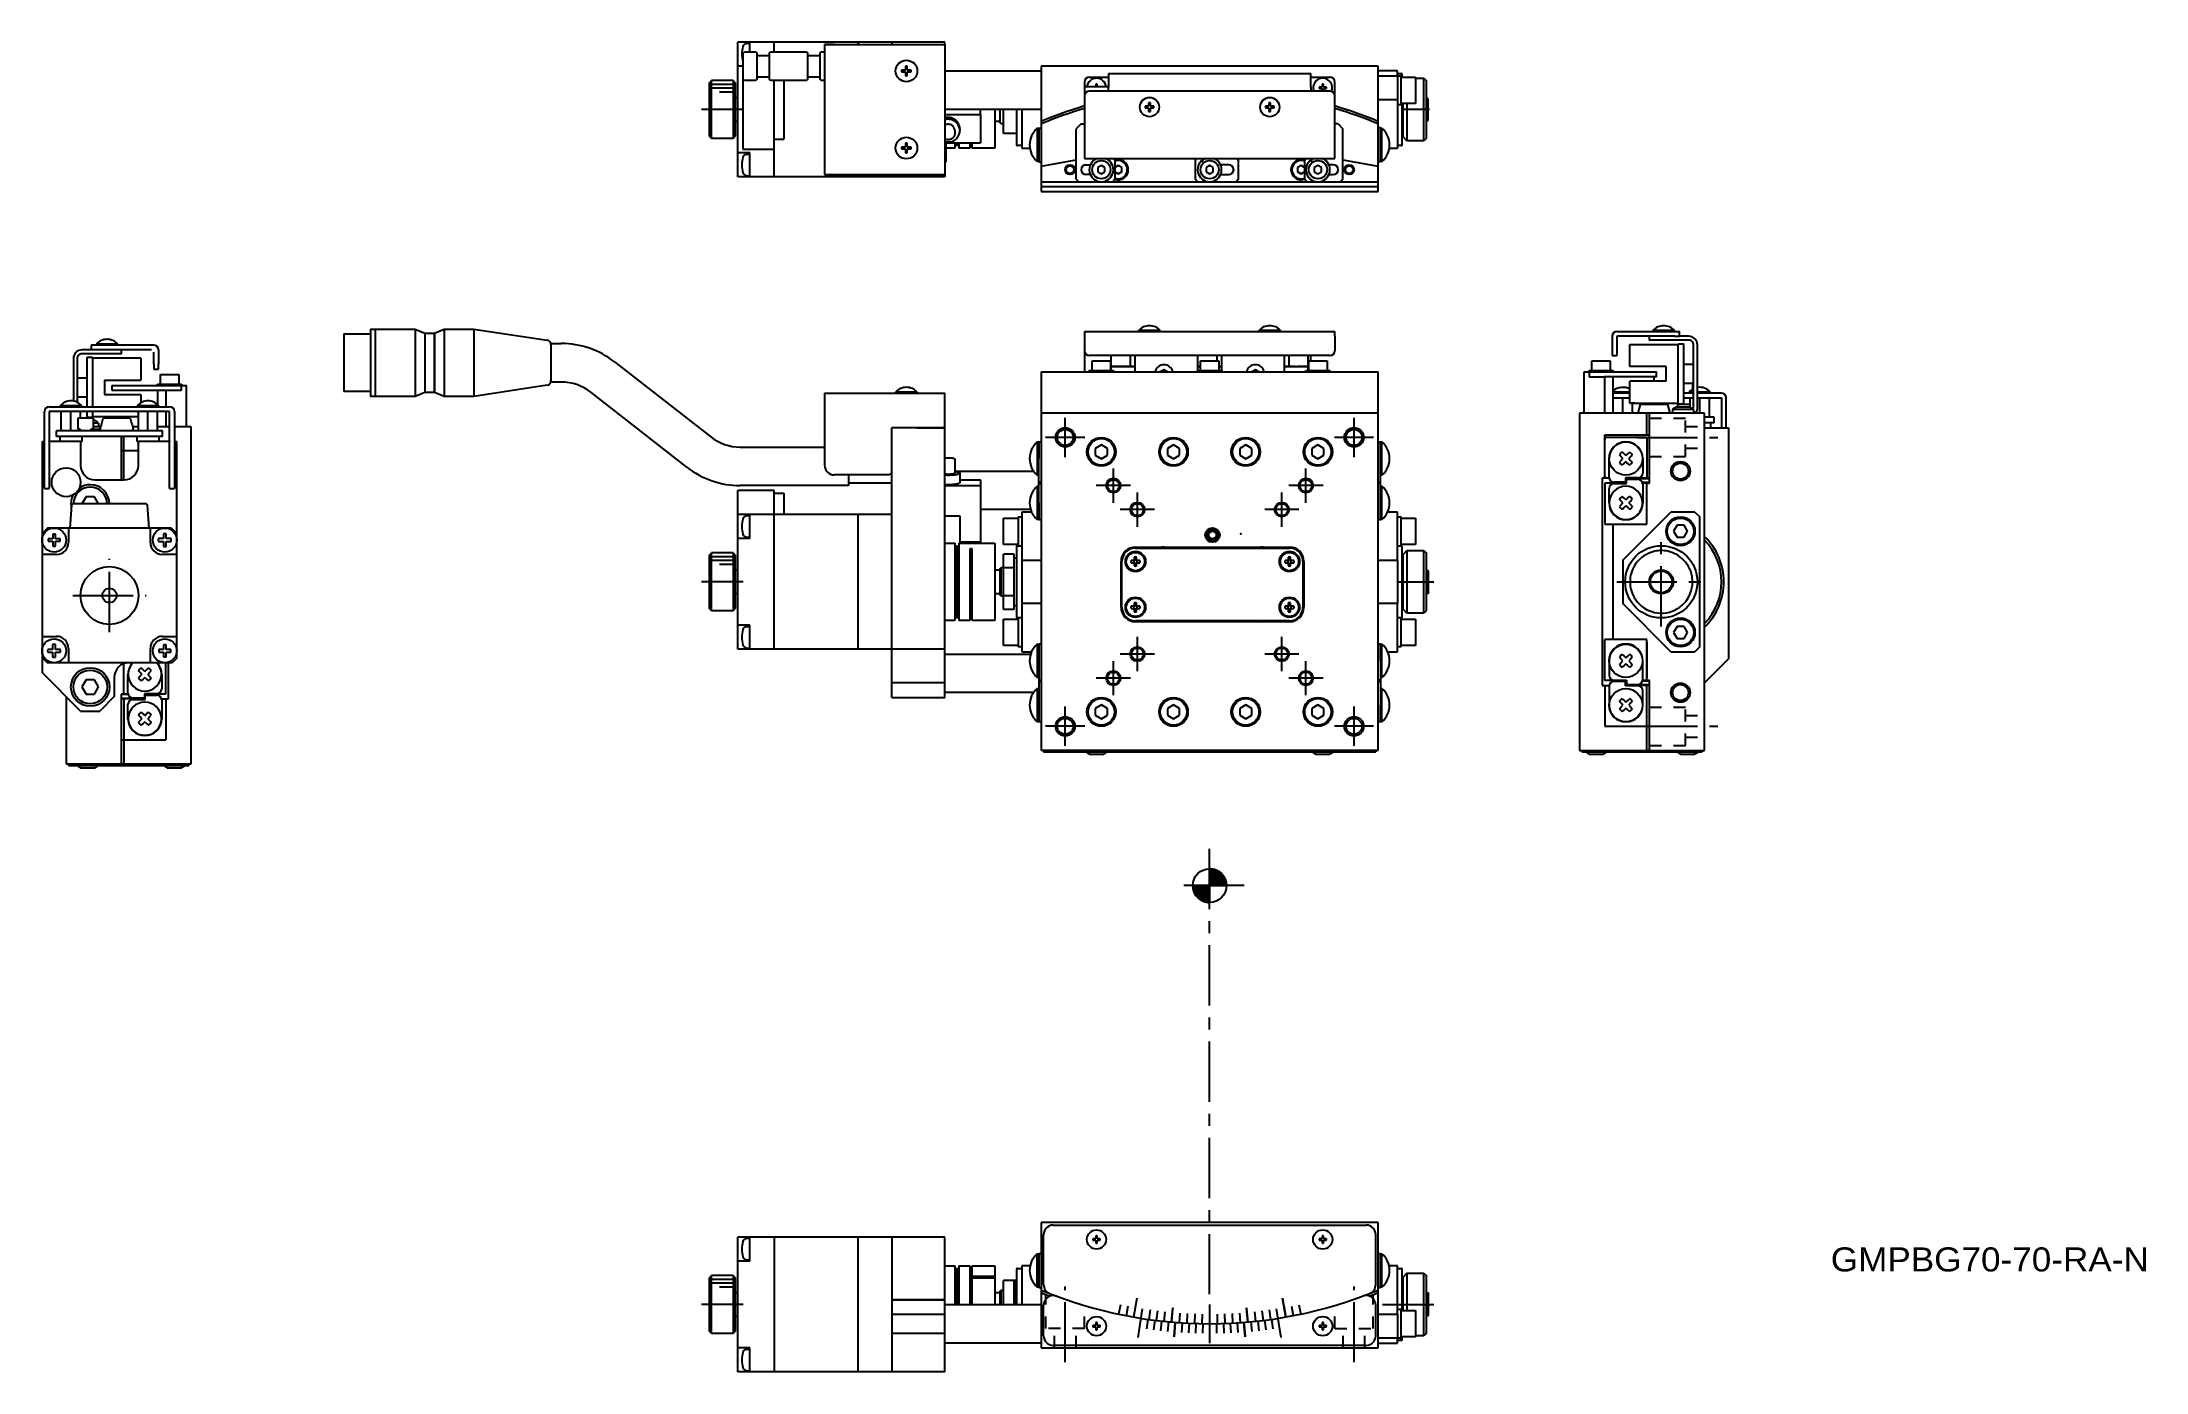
# Model space of a CAD drawing. Extents: x -77 to 360, y 13 to 289.
import ezdxf

# ---------------------------------------------------------------- set-up
doc = ezdxf.new("R2010")
doc.units = 0
doc.header["$LTSCALE"] = 10
doc.linetypes.add('CENTER', pattern=[2, 1.25, -0.25, 0.25, -0.25])
doc.linetypes.add('DOT', pattern=[0.5, 0.25, -0.25])
doc.layers.get('0').update_dxf_attribs({"linetype": 'CONTINUOUS'})
doc.styles.get("Standard").update_dxf_attribs({"font": 'FGP教科書体NT-M'})

msp = doc.modelspace()

# ---------------------------------------------------------------- texts
at = {"color": 2, "width": 1.090909}
msp.add_text('GMPBG70-70-RA-N', height=5, dxfattribs=at).set_placement((294.986405, 33.4515))

# ---------------------------------------------------------------- blocks, each defined once
blk = doc.blocks.new('AID1819H')
at = {"color": 132, "linetype": 'CONTINUOUS'}
for p, q in [((165.92941, 116.714778), (166.287557, 117.072925)), ((165.92941, 116.290514), (166.654274, 117.015378)), ((165.92941, 115.866249), (166.989887, 116.926726)), ((165.92941, 115.441985), (167.299318, 116.811894)), ((165.92941, 115.017721), (167.586028, 116.67434)), ((165.92941, 114.593457), (167.851901, 116.515948)), ((165.92941, 114.169193), (168.098307, 116.338091)), ((165.92941, 113.744929), (168.326158, 116.141677)), ((166.200071, 113.591326), (168.53579, 115.927046)), ((166.624335, 113.591326), (168.727153, 115.694145)), ((167.048599, 113.591326), (168.899764, 115.442492)), ((167.472863, 113.591326), (169.052487, 115.17095)), ((167.897127, 113.591326), (169.184078, 114.878277)), ((168.321391, 113.591326), (169.291959, 114.561894)), ((168.745655, 113.591326), (169.372638, 114.21831)), ((169.169919, 113.591326), (169.420259, 113.841666))]:
    blk.add_line(p, q, dxfattribs=at)
blk = doc.blocks.new('AID1821H')
at = {"color": 132, "linetype": 'CONTINUOUS'}
for p, q in [((162.447811, 113.233179), (162.805958, 113.591326)), ((162.505358, 112.866462), (163.230222, 113.591326)), ((162.59401, 112.530849), (163.654487, 113.591326)), ((162.708842, 112.221418), (164.078751, 113.591326)), ((162.846396, 111.934708), (164.503015, 113.591326)), ((163.004788, 111.668835), (164.927279, 113.591326)), ((163.182645, 111.422429), (165.351543, 113.591326)), ((163.379059, 111.194578), (165.775807, 113.591326)), ((163.59369, 110.984946), (165.92941, 113.320665)), ((163.826591, 110.793583), (165.92941, 112.896401)), ((164.078244, 110.620972), (165.92941, 112.472137)), ((164.349786, 110.468249), (165.92941, 112.047873)), ((164.642459, 110.336658), (165.92941, 111.623609)), ((164.958842, 110.228777), (165.92941, 111.199345)), ((165.302426, 110.148098), (165.92941, 110.775081)), ((165.67907, 110.100477), (165.92941, 110.350817))]:
    blk.add_line(p, q, dxfattribs=at)
blk = doc.blocks.new('AID3872')
at = {"color": 7, "linetype": 'CONTINUOUS'}
for p, q in [((150.518389, 183.890383), (182.518389, 183.890383)), ((150.518389, 183.690383), (182.518389, 183.690383)), ((163.518389, 183.890383), (163.518389, 183.690383)), ((165.768389, 186.823396), (166.518389, 187.256408)), ((165.768389, 185.95737), (165.768389, 186.823396)), ((166.518389, 185.524357), (165.768389, 185.95737)), ((166.518389, 187.256408), (167.268389, 186.823396)), ((167.268389, 185.95737), (166.518389, 185.524357)), ((167.268389, 186.823396), (167.268389, 185.95737)), ((169.518389, 183.690383), (169.518389, 183.890383)), ((147.518389, 171.390383), (147.518389, 180.890383)), ((147.718389, 171.390383), (147.718389, 180.890383)), ((150.278389, 181.130383), (149.599205, 181.130383)), ((149.599205, 180.650383), (150.278389, 180.650383)), ((150.278389, 181.809567), (150.278389, 181.130383)), ((150.278389, 180.650383), (150.278389, 179.971198)), ((150.758389, 181.130383), (150.758389, 181.809567)), ((151.437574, 181.130383), (150.758389, 181.130383)), ((150.758389, 180.650383), (151.437574, 180.650383)), ((150.758389, 179.971198), (150.758389, 180.650383)), ((182.278389, 181.130383), (181.599205, 181.130383)), ((181.599205, 180.650383), (182.278389, 180.650383)), ((182.278389, 181.809567), (182.278389, 181.130383)), ((182.278389, 180.650383), (182.278389, 179.971198)), ((182.758389, 181.130383), (182.758389, 181.809567)), ((183.437574, 181.130383), (182.758389, 181.130383)), ((182.758389, 179.971198), (182.758389, 180.650383)), ((182.758389, 180.650383), (183.437574, 180.650383)), ((185.318389, 180.890383), (185.318389, 171.390383)), ((185.518389, 180.890383), (185.518389, 171.390383)), ((150.278389, 171.630383), (149.599205, 171.630383)), ((149.599205, 171.150383), (150.278389, 171.150383)), ((150.278389, 172.309567), (150.278389, 171.630383)), ((150.278389, 171.150383), (150.278389, 170.471198)), ((150.758389, 171.630383), (150.758389, 172.309567)), ((151.437574, 171.630383), (150.758389, 171.630383)), ((150.758389, 170.471198), (150.758389, 171.150383)), ((150.758389, 171.150383), (151.437574, 171.150383)), ((182.278389, 171.630383), (181.599205, 171.630383)), ((181.599205, 171.150383), (182.278389, 171.150383)), ((182.278389, 172.309567), (182.278389, 171.630383)), ((182.278389, 171.150383), (182.278389, 170.471198)), ((182.758389, 171.630383), (182.758389, 172.309567)), ((183.437574, 171.630383), (182.758389, 171.630383)), ((182.758389, 170.471198), (182.758389, 171.150383)), ((182.758389, 171.150383), (183.437574, 171.150383)), ((182.518389, 168.590383), (150.518389, 168.590383)), ((182.518389, 168.390383), (150.518389, 168.390383))]:
    blk.add_line(p, q, dxfattribs=at)
at = {"color": 9, "linetype": 'CONTINUOUS'}
blk.add_circle((166.518389, 186.390383), 1.5, dxfattribs=at)
at = {"color": 7, "linetype": 'CONTINUOUS'}
for centre, radius in [((166.518389, 186.390383), 1.25), ((166.518389, 186.390383), 1), ((150.518389, 180.890383), 2.1), ((150.518389, 180.890383), 1.9), ((182.518389, 180.890383), 2.1), ((182.518389, 180.890383), 1.9), ((150.518389, 171.390383), 2.1), ((150.518389, 171.390383), 1.9), ((182.518389, 171.390383), 2.1), ((182.518389, 171.390383), 1.9)]:
    blk.add_circle(centre, radius, dxfattribs=at)
for centre, radius, start, end in [((150.518389, 180.890383), 3, 90, 180), ((150.518389, 180.890383), 2.8, 90, 180), ((156.518389, 180.890383), 3, 90, 111.03947), ((176.518389, 180.890383), 3, 68.96053, 90), ((182.518389, 180.890383), 3, 0, 90), ((182.518389, 180.890383), 2.8, 0, 90), ((150.518389, 180.890383), 0.95, 165.36671, 194.63329), ((150.518389, 180.890383), 0.364721, 138.849633, 221.150367), ((150.518389, 180.890383), 0.95, 75.36671, 104.63329), ((150.518389, 180.890383), 0.364721, 48.849633, 131.150367), ((150.518389, 180.890383), 0.364721, 228.849633, 311.150367), ((150.518389, 180.890383), 0.95, 255.36671, 284.63329), ((150.518389, 180.890383), 0.364721, 318.849633, 41.150367), ((150.518389, 180.890383), 0.95, 345.36671, 14.63329), ((182.518389, 180.890383), 0.95, 165.36671, 194.63329), ((182.518389, 180.890383), 0.364721, 138.849633, 221.150367), ((182.518389, 180.890383), 0.95, 75.36671, 104.63329), ((182.518389, 180.890383), 0.364721, 48.849633, 131.150367), ((182.518389, 180.890383), 0.364721, 228.849633, 311.150367), ((182.518389, 180.890383), 0.95, 255.36671, 284.63329), ((182.518389, 180.890383), 0.364721, 318.849633, 41.150367), ((182.518389, 180.890383), 0.95, 345.36671, 14.63329), ((150.518389, 171.390383), 3, 180, 270), ((150.518389, 171.390383), 2.8, 180, 270), ((150.518389, 171.390383), 0.95, 165.36671, 194.63329), ((150.518389, 171.390383), 0.364721, 138.849633, 221.150367), ((150.518389, 171.390383), 0.95, 75.36671, 104.63329), ((150.518389, 171.390383), 0.364721, 48.849633, 131.150367), ((150.518389, 171.390383), 0.364721, 228.849633, 311.150367), ((150.518389, 171.390383), 0.364721, 318.849633, 41.150367), ((150.518389, 171.390383), 0.95, 345.36671, 14.63329), ((182.518389, 171.390383), 0.95, 165.36671, 194.63329), ((182.518389, 171.390383), 0.364721, 138.849633, 221.150367), ((182.518389, 171.390383), 0.95, 75.36671, 104.63329), ((182.518389, 171.390383), 0.364721, 48.849633, 131.150367), ((182.518389, 171.390383), 0.364721, 228.849633, 311.150367), ((182.518389, 171.390383), 2.8, 270, 0), ((182.518389, 171.390383), 3, 270, 0), ((182.518389, 171.390383), 0.364721, 318.849633, 41.150367), ((182.518389, 171.390383), 0.95, 345.36671, 14.63329), ((150.518389, 171.390383), 0.95, 255.36671, 284.63329), ((156.518389, 171.390383), 3, 248.96053, 270), ((176.518389, 171.390383), 3, 270, 291.03947), ((182.518389, 171.390383), 0.95, 255.36671, 284.63329)]:
    blk.add_arc(centre, radius, start, end, dxfattribs=at)

# ---------------------------------------------------------------- linework, layer by layer
at = {"color": 7, "linetype": 'CONTINUOUS'}
for p, q in [((67.92941, 260.767063), (67.92941, 288.767063)), ((110.92941, 288.767063), (67.92941, 288.767063)), ((69.66196, 288.44992), (70.42941, 288.517063)), ((70.42941, 286.767063), (70.42941, 288.767063)), ((75.43941, 286.767063), (75.43941, 288.767063)), ((92.92941, 288.767063), (92.92941, 288.267063)), ((92.93941, 288.267063), (92.93941, 288.767063)), ((99.92941, 288.767063), (99.92941, 288.267063)), ((110.92941, 288.267063), (110.92941, 288.767063)), ((68.92941, 286.420363), (69.270717, 286.767063)), ((68.92941, 286.420363), (68.92941, 266.517063)), ((69.270717, 286.767063), (71.62941, 286.767063)), ((71.62941, 286.767063), (71.92941, 286.467063)), ((71.92941, 281.067063), (71.92941, 286.467063)), ((71.92941, 286.017063), (74.42941, 286.017063)), ((74.42941, 286.467063), (74.72941, 286.767063)), ((74.42941, 286.467063), (74.42941, 281.067063)), ((74.72941, 286.767063), (82.12941, 286.767063)), ((82.12941, 286.767063), (82.42941, 286.467063)), ((82.42941, 281.067063), (82.42941, 286.467063)), ((82.42941, 286.017063), (84.92941, 286.017063)), ((84.92941, 286.467063), (85.22941, 286.767063)), ((84.92941, 286.467063), (84.92941, 281.067063)), ((85.22941, 286.767063), (85.92941, 286.767063)), ((85.92941, 288.267063), (110.92941, 288.267063)), ((85.92941, 288.267063), (85.92941, 287.267063)), ((87.92941, 288.267063), (85.92941, 288.267063)), ((85.92941, 287.267063), (85.92941, 262.267063)), ((87.92941, 288.267063), (99.42941, 288.267063)), ((99.42941, 288.267063), (99.92941, 288.267063)), ((99.92941, 288.267063), (110.42941, 288.267063)), ((110.42941, 288.267063), (110.92941, 288.267063)), ((110.42941, 288.267063), (110.92941, 288.267063)), ((110.92941, 288.267063), (110.92941, 287.267063)), ((110.92941, 287.267063), (110.92941, 260.767063)), ((61.92941, 280.267063), (62.42941, 280.767063)), ((61.92941, 280.267063), (61.92941, 274.767063)), ((66.92941, 280.767063), (62.42941, 280.767063)), ((66.92941, 280.767063), (67.42941, 280.267063)), ((67.42941, 269.267063), (67.42941, 280.267063)), ((68.92941, 283.767063), (67.92941, 283.767063)), ((69.270717, 280.767063), (68.92941, 281.113763)), ((71.62941, 280.767063), (69.270717, 280.767063)), ((71.92941, 281.067063), (71.62941, 280.767063)), ((74.42941, 281.517063), (71.92941, 281.517063)), ((74.72941, 280.767063), (74.42941, 281.067063)), ((82.12941, 280.767063), (74.72941, 280.767063)), ((75.43941, 260.767063), (75.43941, 280.767063)), ((77.42941, 280.767063), (77.42941, 269.114063)), ((82.42941, 281.067063), (82.12941, 280.767063)), ((84.92941, 281.517063), (82.42941, 281.517063)), ((85.22941, 280.767063), (84.92941, 281.067063)), ((85.92941, 280.767063), (85.22941, 280.767063)), ((101.917891, 282.947063), (101.917891, 282.587063)), ((102.74941, 282.947063), (101.917891, 282.947063)), ((101.917891, 282.587063), (102.74941, 282.587063)), ((101.917891, 282.587063), (102.414689, 282.587063)), ((102.74941, 283.778582), (102.74941, 282.947063)), ((103.10941, 283.778582), (102.74941, 283.778582)), ((102.74941, 282.587063), (102.74941, 281.755544)), ((102.74941, 281.755544), (103.10941, 281.755544)), ((103.10941, 282.947063), (103.10941, 283.778582)), ((103.940928, 282.947063), (103.10941, 282.947063)), ((103.10941, 282.587063), (103.940928, 282.587063)), ((103.10941, 281.755544), (103.10941, 282.587063)), ((103.940928, 282.587063), (103.44413, 282.587063)), ((103.940928, 282.587063), (103.940928, 282.947063)), ((110.92941, 282.767063), (130.92941, 282.767063)), ((130.92941, 283.767063), (130.92941, 257.767063)), ((200.92941, 283.767063), (130.92941, 283.767063)), ((139.92941, 280.467063), (139.92941, 264.567063)), ((140.92941, 281.467063), (144.92941, 281.467063)), ((142.30441, 280.017063), (142.30441, 279.467063)), ((142.55441, 280.017063), (142.30441, 280.017063)), ((142.55441, 279.467063), (142.55441, 280.017063)), ((144.92941, 282.267063), (186.92941, 282.267063)), ((144.92941, 282.267063), (144.92941, 282.173371)), ((144.92941, 282.173371), (144.92941, 280.298024)), ((144.92941, 280.298024), (144.92941, 279.391716)), ((186.92941, 282.173371), (186.92941, 282.267063)), ((186.92941, 280.298024), (186.92941, 282.173371)), ((186.92941, 281.467063), (190.92941, 281.467063)), ((186.92941, 279.391716), (186.92941, 280.298024)), ((189.30441, 280.017063), (189.30441, 279.392063)), ((189.55441, 280.017063), (189.30441, 280.017063)), ((189.55441, 279.392063), (189.55441, 280.017063)), ((191.92941, 265.567063), (191.92941, 280.467063)), ((200.92941, 257.767063), (200.92941, 283.767063)), ((204.92941, 282.767063), (200.92941, 282.767063)), ((200.92941, 281.767063), (204.92941, 281.767063)), ((204.92941, 281.767063), (204.92941, 282.767063)), ((204.92941, 282.267063), (205.72941, 282.267063)), ((204.92941, 281.767063), (204.92941, 266.767063)), ((204.92941, 281.767063), (205.72941, 281.767063)), ((205.72941, 275.767063), (205.72941, 281.767063)), ((205.72941, 281.517063), (208.72941, 281.517063)), ((205.92941, 281.517063), (205.92941, 282.067063)), ((208.72941, 281.517063), (208.72941, 276.017063)), ((208.72941, 281.267063), (210.42941, 281.267063)), ((210.42941, 268.267063), (210.42941, 281.267063)), ((210.42941, 281.267063), (210.92941, 280.767063)), ((210.92941, 280.767063), (210.92941, 268.767063)), ((67.42941, 277.267063), (67.92941, 277.267063)), ((144.92941, 279.467063), (139.92941, 279.467063)), ((140.215267, 278.267063), (139.92941, 278.267063)), ((139.92941, 278.267063), (140.215267, 278.267063)), ((190.92941, 278.567063), (140.92941, 278.567063)), ((144.92941, 278.567063), (144.92941, 279.391716)), ((152.543048, 275.447063), (152.543048, 275.087063)), ((153.24941, 275.447063), (152.543048, 275.447063)), ((153.60941, 276.153425), (153.24941, 276.153425)), ((153.24941, 276.153425), (153.24941, 275.447063)), ((153.60941, 275.447063), (153.60941, 276.153425)), ((154.315771, 275.447063), (153.60941, 275.447063)), ((154.315771, 275.087063), (154.315771, 275.447063)), ((177.543048, 275.447063), (177.543048, 275.087063)), ((178.24941, 275.447063), (177.543048, 275.447063)), ((178.60941, 276.153425), (178.24941, 276.153425)), ((178.24941, 276.153425), (178.24941, 275.447063)), ((178.60941, 275.447063), (178.60941, 276.153425)), ((179.315771, 275.447063), (178.60941, 275.447063)), ((179.315771, 275.087063), (179.315771, 275.447063)), ((186.92941, 279.391716), (186.92941, 278.567063)), ((188.67941, 279.392063), (188.67941, 279.142063)), ((189.30441, 279.392063), (188.67941, 279.392063)), ((188.67941, 279.142063), (189.30441, 279.142063)), ((189.30441, 279.142063), (189.30441, 278.567063)), ((190.17941, 279.392063), (189.55441, 279.392063)), ((189.55441, 279.142063), (190.17941, 279.142063)), ((189.55441, 278.567063), (189.55441, 279.142063)), ((190.17941, 279.142063), (190.17941, 279.392063)), ((204.92941, 276.767063), (200.92941, 276.767063)), ((205.72941, 275.767063), (204.92941, 275.767063)), ((208.72941, 276.017063), (205.72941, 276.017063)), ((205.92941, 267.467063), (205.92941, 276.017063)), ((206.12941, 269.067063), (206.12941, 276.017063)), ((206.92941, 276.017063), (206.92941, 274.767063)), ((210.929429, 277.267063), (211.02941, 277.267063)), ((211.02941, 277.267063), (211.02941, 272.267063)), ((211.02941, 277.267063), (211.27941, 277.017063)), ((211.27941, 277.017063), (211.32941, 276.967063)), ((211.32941, 272.567063), (211.32941, 276.967063)), ((61.92941, 274.767063), (61.92941, 269.267063)), ((67.92941, 272.267063), (67.42941, 272.267063)), ((130.92941, 274.767063), (110.92941, 274.767063)), ((110.92941, 273.704956), (118.329411, 273.704956)), ((111.109906, 273.060124), (110.92941, 273.013544)), ((111.109906, 272.678506), (110.92941, 272.631926)), ((111.018556, 271.56023), (110.92941, 271.511587)), ((111.111189, 271.602127), (111.018556, 271.56023)), ((111.293544, 273.092796), (111.109906, 273.060124)), ((111.293544, 272.711178), (111.109906, 272.678506)), ((111.20678, 271.63704), (111.111189, 271.602127)), ((111.304783, 271.664769), (111.20678, 271.63704)), ((111.479212, 273.111361), (111.293544, 273.092796)), ((111.479212, 272.729743), (111.293544, 272.711178)), ((111.404639, 271.685156), (111.304783, 271.664769)), ((111.505778, 271.698084), (111.404639, 271.685156)), ((111.665789, 273.115709), (111.479212, 273.111361)), ((111.665789, 272.734091), (111.479212, 272.729743)), ((111.607623, 271.70348), (111.505778, 271.698084)), ((111.709592, 271.701313), (111.607623, 271.70348)), ((111.852146, 273.105812), (111.665789, 273.115709)), ((111.852146, 272.724194), (111.665789, 272.734091)), ((111.811104, 271.691596), (111.709592, 271.701313)), ((111.911578, 271.674383), (111.811104, 271.691596)), ((112.037156, 273.08173), (111.852146, 273.105812)), ((112.037156, 272.700112), (111.852146, 272.724194)), ((112.010442, 271.649773), (111.911578, 271.674383)), ((112.107131, 271.617907), (112.010442, 271.649773)), ((112.219701, 273.043609), (112.037156, 273.08173)), ((112.219701, 272.661991), (112.037156, 272.700112)), ((112.201093, 271.578966), (112.107131, 271.617907)), ((112.291792, 271.533173), (112.201093, 271.578966)), ((112.398676, 272.99168), (112.219701, 273.043609)), ((112.398676, 272.610062), (112.219701, 272.661991)), ((112.37871, 271.480789), (112.291792, 271.533173)), ((112.461352, 271.422113), (112.37871, 271.480789)), ((112.572999, 272.926257), (112.398676, 272.99168)), ((112.572999, 272.544639), (112.398676, 272.610062)), ((112.539245, 271.35748), (112.461352, 271.422113)), ((112.611944, 271.287258), (112.539245, 271.35748)), ((112.741616, 272.847734), (112.572999, 272.926257)), ((112.741616, 272.466116), (112.572999, 272.544639)), ((112.679036, 271.21185), (112.611944, 271.287258)), ((112.740136, 271.131684), (112.679036, 271.21185)), ((112.794897, 271.047219), (112.740136, 271.131684)), ((112.903508, 272.756588), (112.741616, 272.847734)), ((112.903508, 272.37497), (112.741616, 272.466116)), ((112.843005, 270.958937), (112.794897, 271.047219)), ((113.057696, 272.653368), (112.903508, 272.756588)), ((113.057696, 272.27175), (112.903508, 272.37497)), ((113.203247, 272.5387), (113.057696, 272.653368)), ((113.203247, 272.157082), (113.057696, 272.27175)), ((113.33928, 272.413277), (113.203247, 272.5387)), ((113.33928, 272.031659), (113.203247, 272.157082)), ((113.464974, 272.277857), (113.33928, 272.413277)), ((113.464974, 271.896239), (113.33928, 272.031659)), ((113.579569, 272.133259), (113.464974, 272.277857)), ((113.579569, 271.751641), (113.464974, 271.896239)), ((113.682371, 271.980357), (113.579569, 272.133259)), ((113.682371, 271.598739), (113.579569, 271.751641)), ((113.772759, 271.820076), (113.682371, 271.980357)), ((113.772759, 271.438458), (113.682371, 271.598739)), ((113.850186, 271.653385), (113.772759, 271.820076)), ((113.850186, 271.271767), (113.772759, 271.438458)), ((113.914184, 271.481293), (113.850186, 271.653385)), ((113.914184, 271.099675), (113.850186, 271.271767)), ((113.964366, 271.304839), (113.914184, 271.481293)), ((113.964366, 270.923221), (113.914184, 271.099675)), ((114.000429, 271.125091), (113.964366, 271.304839)), ((114.022154, 270.943136), (114.000429, 271.125091)), ((118.329411, 273.704956), (118.329411, 274.767063)), ((118.329411, 273.704956), (118.329411, 267.815193)), ((121.32941, 274.767063), (121.32941, 266.767063)), ((122.32941, 272.267063), (121.32941, 272.267063)), ((122.32941, 274.767063), (122.32941, 272.067063)), ((122.62941, 271.767063), (122.32941, 272.067063)), ((123.07939, 271.767063), (122.62941, 271.767063)), ((123.07941, 269.767063), (123.07941, 274.767063)), ((125.82941, 274.767063), (125.82941, 267.417063)), ((126.92941, 274.767063), (126.92941, 266.767063)), ((139.229409, 271.767063), (138.229409, 270.767063)), ((139.229409, 271.767063), (139.92941, 271.767063)), ((152.543048, 275.087063), (153.24941, 275.087063)), ((152.543048, 275.087063), (153.24941, 275.087063)), ((153.24941, 275.087063), (153.24941, 274.380702)), ((153.24941, 274.380702), (153.60941, 274.380702)), ((153.60941, 275.087063), (154.315771, 275.087063)), ((153.60941, 274.380702), (153.60941, 275.087063)), ((154.315771, 275.087063), (153.60941, 275.087063)), ((177.543048, 275.087063), (178.24941, 275.087063)), ((177.543048, 275.087063), (178.24941, 275.087063)), ((178.24941, 275.087063), (178.24941, 274.380702)), ((178.24941, 274.380702), (178.60941, 274.380702)), ((178.60941, 275.087063), (179.315771, 275.087063)), ((178.60941, 274.380702), (178.60941, 275.087063)), ((179.315771, 275.087063), (178.60941, 275.087063)), ((192.62941, 271.767063), (191.92941, 271.767063)), ((192.62941, 271.767063), (193.62941, 270.767063)), ((206.12941, 271.267063), (205.92941, 271.267063)), ((206.92941, 274.767063), (206.92941, 274.499238)), ((206.92941, 274.499238), (206.92941, 268.267063)), ((211.02941, 272.267063), (210.929429, 272.267063)), ((211.27941, 272.517063), (211.02941, 272.267063)), ((211.32941, 272.567063), (211.27941, 272.517063)), ((62.42941, 268.767063), (61.92941, 269.267063)), ((66.92941, 268.767063), (62.42941, 268.767063)), ((67.42941, 269.267063), (66.92941, 268.767063)), ((75.43941, 268.614063), (77.42941, 268.614063)), ((77.42941, 269.114063), (77.42941, 268.614063)), ((101.917891, 266.947063), (101.917891, 266.587063)), ((102.74941, 266.947063), (101.917891, 266.947063)), ((102.74941, 267.778582), (102.74941, 266.947063)), ((103.10941, 267.778582), (102.74941, 267.778582)), ((103.10941, 266.947063), (103.10941, 267.778582)), ((103.940928, 266.947063), (103.10941, 266.947063)), ((103.940928, 266.587063), (103.940928, 266.947063)), ((111.00963, 268.628743), (110.92941, 268.672899)), ((110.92941, 268.124986), (111.10103, 268.080355)), ((110.92941, 267.815193), (118.329411, 267.815193)), ((110.92941, 267.642743), (111.129411, 267.642743)), ((111.092726, 268.590051), (111.00963, 268.628743)), ((111.178314, 268.557003), (111.092726, 268.590051)), ((111.10103, 268.080355), (111.275542, 268.0483)), ((111.129411, 267.642743), (111.129411, 263.842743)), ((112.97941, 266.767063), (111.129411, 266.767063)), ((111.265995, 268.529752), (111.178314, 268.557003)), ((111.355362, 268.508424), (111.265995, 268.529752)), ((111.275542, 268.0483), (111.451991, 268.028997)), ((111.446002, 268.493119), (111.355362, 268.508424)), ((111.537493, 268.483908), (111.446002, 268.493119)), ((111.451991, 268.028997), (111.629411, 268.022551)), ((111.629411, 268.480833), (111.537493, 268.483908)), ((111.73533, 268.484918), (111.629411, 268.480833)), ((111.629411, 268.022551), (111.817712, 268.029813)), ((111.840597, 268.497148), (111.73533, 268.484918)), ((111.817712, 268.029813), (112.004853, 268.051556)), ((111.944562, 268.517448), (111.840597, 268.497148)), ((112.046584, 268.545692), (111.944562, 268.517448)), ((112.004853, 268.051556), (112.189679, 268.087645)), ((112.146033, 268.581707), (112.046584, 268.545692)), ((112.242298, 268.62527), (112.146033, 268.581707)), ((112.189679, 268.087645), (112.371051, 268.137857)), ((112.334784, 268.676113), (112.242298, 268.62527)), ((112.422921, 268.733923), (112.334784, 268.676113)), ((112.371051, 268.137857), (112.547851, 268.201884)), ((112.506165, 268.798342), (112.422921, 268.733923)), ((112.584005, 268.868974), (112.506165, 268.798342)), ((112.547851, 268.201884), (112.718988, 268.279329)), ((112.655959, 268.945383), (112.584005, 268.868974)), ((112.721584, 269.027098), (112.655959, 268.945383)), ((112.718988, 268.279329), (112.883407, 268.369717)), ((112.780475, 269.113616), (112.721584, 269.027098)), ((112.832269, 269.204403), (112.780475, 269.113616)), ((112.876648, 269.298898), (112.832269, 269.204403)), ((112.884186, 270.867342), (112.843005, 270.958937)), ((112.913337, 269.396521), (112.876648, 269.298898)), ((112.883407, 268.369717), (113.040095, 268.472489)), ((112.918204, 270.772956), (112.884186, 270.867342)), ((112.94211, 269.496668), (112.913337, 269.396521)), ((112.944867, 270.676318), (112.918204, 270.772956)), ((112.96279, 269.598723), (112.94211, 269.496668)), ((112.964021, 270.577981), (112.944867, 270.676318)), ((112.975249, 269.702055), (112.96279, 269.598723)), ((112.975558, 270.478504), (112.964021, 270.577981)), ((112.979411, 269.806029), (112.975249, 269.702055)), ((112.979411, 270.378456), (112.975558, 270.478504)), ((112.97941, 267.815193), (112.97941, 266.767063)), ((112.979411, 270.378456), (112.979411, 269.806029)), ((113.040095, 268.472489), (113.188086, 268.587012)), ((113.188086, 268.587012), (113.326467, 268.71258)), ((113.27941, 267.267063), (113.27941, 267.815193)), ((113.52941, 267.267063), (113.27941, 267.267063)), ((113.326467, 268.71258), (113.454385, 268.848418)), ((113.454385, 268.848418), (113.571051, 268.99369)), ((113.52941, 267.267063), (113.52941, 267.815193)), ((113.571051, 268.99369), (113.675747, 269.147499)), ((113.675747, 269.147499), (113.767826, 269.308898)), ((113.767826, 269.308898), (113.846721, 269.47689)), ((113.82941, 267.815193), (113.82941, 266.767063)), ((116.07941, 266.767063), (113.82941, 266.767063)), ((113.846721, 269.47689), (113.911946, 269.650441)), ((113.911946, 269.650441), (113.963098, 269.828481)), ((113.963098, 269.828481), (113.999863, 270.009911)), ((114.000429, 270.743473), (113.964366, 270.923221)), ((113.999863, 270.009911), (114.022012, 270.193614)), ((114.022154, 270.561518), (114.000429, 270.743473)), ((114.022012, 270.193614), (114.029411, 270.378456)), ((114.029411, 270.760074), (114.022154, 270.943136)), ((114.029411, 270.378456), (114.022154, 270.561518)), ((114.029411, 270.760074), (114.029411, 270.378456)), ((116.07941, 267.815193), (116.07941, 266.767063)), ((116.57941, 266.767063), (116.57941, 267.815193)), ((121.32941, 266.767063), (116.57941, 266.767063)), ((125.32941, 269.767063), (123.07941, 269.767063)), ((125.62941, 269.767063), (125.32941, 269.767063)), ((125.82941, 269.967063), (125.62941, 269.767063)), ((126.92941, 267.267063), (125.97941, 267.267063)), ((126.92941, 266.767063), (128.576284, 266.767063)), ((130.12941, 270.866294), (130.42941, 270.866294)), ((130.42941, 270.916294), (130.92941, 270.916294)), ((130.42941, 270.911497), (130.42941, 270.916294)), ((130.42941, 267.696958), (130.42941, 270.911497)), ((130.42941, 270.849616), (130.42941, 263.916294)), ((138.229409, 260.267063), (138.229409, 270.767063)), ((193.62941, 260.267063), (193.62941, 270.767063)), ((201.42941, 270.957063), (200.92941, 270.957063)), ((201.42941, 270.916101), (201.42941, 270.957118)), ((201.42941, 263.916487), (201.42941, 270.916294)), ((201.42941, 270.916101), (201.42941, 270.884592)), ((201.42941, 270.866294), (201.42941, 270.884592)), ((201.42941, 270.866294), (201.72941, 270.866294)), ((201.72941, 263.966294), (201.72941, 270.866294)), ((203.282535, 266.767063), (204.92941, 266.767063)), ((205.72941, 267.267063), (204.92941, 267.267063)), ((206.92941, 268.267063), (206.12941, 269.067063)), ((210.42941, 268.267063), (206.92941, 268.267063)), ((210.92941, 268.767063), (210.42941, 268.267063)), ((70.42941, 265.767063), (67.92941, 265.767063)), ((68.92941, 266.517063), (75.42941, 266.517063)), ((69.66196, 265.44992), (70.42941, 265.517063)), ((70.42941, 260.767063), (70.42941, 265.767063)), ((85.92941, 262.267063), (85.92941, 261.267063)), ((101.917891, 266.587063), (102.74941, 266.587063)), ((101.917891, 266.587063), (102.414689, 266.587063)), ((102.74941, 266.587063), (102.74941, 265.755544)), ((102.74941, 265.755544), (103.10941, 265.755544)), ((103.10941, 266.587063), (103.940928, 266.587063)), ((103.10941, 265.755544), (103.10941, 266.587063)), ((103.940928, 266.587063), (103.44413, 266.587063)), ((111.129411, 263.842743), (110.92941, 263.842743)), ((130.42941, 263.966294), (130.12941, 263.966294)), ((130.42941, 263.916294), (130.92941, 263.916294)), ((130.92941, 263.003793), (138.229409, 264.29098)), ((139.92941, 264.567063), (191.92941, 264.567063)), ((140.229409, 263.267063), (141.138122, 263.267063)), ((143.42941, 263.133089), (142.67941, 262.700076)), ((142.67941, 262.700076), (142.67941, 261.83405)), ((144.17941, 262.700076), (143.42941, 263.133089)), ((144.17941, 261.83405), (144.17941, 262.700076)), ((146.229409, 264.267063), (145.929409, 264.567063)), ((146.229409, 264.267063), (146.229409, 260.267063)), ((146.92941, 263.133089), (146.229409, 262.728943)), ((147.67941, 262.700076), (146.92941, 263.133089)), ((147.67941, 261.83405), (147.67941, 262.700076)), ((162.92941, 264.267063), (163.22941, 264.567063)), ((162.92941, 264.267063), (162.92941, 260.267063)), ((165.92941, 263.133089), (165.17941, 262.700076)), ((165.17941, 262.700076), (165.17941, 261.83405)), ((166.67941, 262.700076), (165.92941, 263.133089)), ((166.67941, 261.83405), (166.67941, 262.700076)), ((169.92941, 263.267063), (168.220697, 263.267063)), ((171.62941, 264.567063), (171.92941, 264.267063)), ((171.92941, 260.267063), (171.92941, 264.267063)), ((184.92941, 263.133089), (184.17941, 262.700076)), ((184.17941, 262.700076), (184.17941, 261.83405)), ((185.62941, 262.728943), (184.92941, 263.133089)), ((185.62941, 264.267063), (185.92941, 264.567063)), ((185.62941, 264.267063), (185.62941, 260.267063)), ((188.42941, 263.133089), (187.67941, 262.700076)), ((187.67941, 262.700076), (187.67941, 261.83405)), ((189.17941, 262.700076), (188.42941, 263.133089)), ((189.17941, 261.83405), (189.17941, 262.700076)), ((191.62941, 263.267063), (190.720697, 263.267063)), ((191.92941, 264.567063), (191.92941, 265.567063)), ((193.62941, 264.29098), (200.92941, 263.003793)), ((201.42941, 263.875525), (200.92941, 263.875525)), ((201.42941, 263.87547), (201.42941, 263.966294)), ((201.72941, 263.966294), (201.42941, 263.966294)), ((201.42941, 263.875525), (201.42941, 263.916487)), ((110.92941, 260.767063), (67.92941, 260.767063)), ((69.647421, 261.085478), (70.42941, 261.017063)), ((85.92941, 261.267063), (110.92941, 261.267063)), ((92.92941, 261.267063), (92.92941, 260.767063)), ((92.93941, 260.767063), (92.93941, 261.267063)), ((99.92941, 261.267063), (99.92941, 260.767063)), ((130.92941, 259.767063), (200.92941, 259.767063)), ((130.92941, 258.767063), (200.92941, 258.767063)), ((138.229409, 260.267063), (138.729409, 259.767063)), ((141.138122, 261.267063), (140.229409, 261.267063)), ((142.67941, 261.83405), (143.42941, 261.401038)), ((143.42941, 261.401038), (144.17941, 261.83405)), ((145.729409, 259.767063), (146.229409, 260.267063)), ((146.229409, 261.805183), (146.92941, 261.401038)), ((146.92941, 261.401038), (146.229409, 261.805183)), ((146.92941, 261.401038), (147.67941, 261.83405)), ((147.67941, 261.83405), (146.92941, 261.401038)), ((163.42941, 259.767063), (162.92941, 260.267063)), ((165.17941, 261.83405), (165.92941, 261.401038)), ((165.92941, 261.401038), (166.67941, 261.83405)), ((168.220697, 261.267063), (169.92941, 261.267063)), ((171.92941, 260.267063), (171.42941, 259.767063)), ((184.17941, 261.83405), (184.92941, 261.401038)), ((184.92941, 261.401038), (184.17941, 261.83405)), ((184.92941, 261.401038), (185.62941, 261.805183)), ((185.62941, 261.805183), (184.92941, 261.401038)), ((186.12941, 259.767063), (185.62941, 260.267063)), ((187.67941, 261.83405), (188.42941, 261.401038)), ((188.42941, 261.401038), (189.17941, 261.83405)), ((190.720697, 261.267063), (191.62941, 261.267063)), ((193.62941, 260.267063), (193.12941, 259.767063)), ((130.92941, 257.767063), (200.92941, 257.767063)), ((-13.920382, 228.168463), (-13.920382, 222.168465)), ((-13.920382, 228.168463), (-8.420382, 228.168463)), ((-8.420382, 229.168463), (-8.420382, 222.168465)), ((-8.420382, 229.168463), (-7.42038, 229.168463)), ((-7.42038, 229.168463), (-7.42038, 222.168465)), ((-7.42038, 229.168463), (-7.42038, 222.168465)), ((-7.42038, 229.168463), (0.88662, 229.168463)), ((0.88662, 229.168463), (0.88662, 222.168465)), ((0.88662, 229.168463), (2.88662, 228.318465)), ((2.88662, 228.318465), (2.88662, 222.168465)), ((2.88662, 228.318465), (4.88662, 228.318465)), ((4.88662, 228.318465), (6.88662, 229.168463)), ((4.88662, 228.318465), (4.88662, 222.168465)), ((4.88662, 222.168465), (4.88662, 228.318465)), ((6.88662, 229.168463), (6.88662, 222.168465)), ((6.88662, 229.168463), (13.07962, 229.168463)), ((13.07962, 229.168463), (13.07962, 222.168465)), ((13.07962, 229.168463), (28.313602, 226.852789)), ((139.92941, 228.670361), (191.92941, 228.670361)), ((139.92941, 228.670361), (139.92941, 227.670361)), ((139.92941, 227.670361), (139.92941, 224.670361)), ((151.17941, 228.670361), (151.17941, 228.854675)), ((152.415508, 229.693835), (152.417892, 229.688949)), ((154.44093, 229.688949), (154.443312, 229.693835)), ((154.44093, 229.688949), (154.443312, 229.693835)), ((155.67941, 228.854675), (155.67941, 228.670361)), ((176.17941, 228.670361), (176.17941, 228.854675)), ((177.415508, 229.693835), (177.417892, 229.688949)), ((179.44093, 229.688949), (179.443312, 229.693835)), ((179.44093, 229.688949), (179.443312, 229.693835)), ((180.67941, 228.854675), (180.67941, 228.670361)), ((191.92941, 227.670361), (191.92941, 228.670361)), ((191.92941, 227.670361), (191.92941, 224.670361)), ((249.564514, 227.670361), (249.564514, 223.670361)), ((250.564514, 228.670361), (263.564514, 228.670361)), ((262.564514, 227.670361), (250.564514, 227.670361)), ((250.564514, 227.670361), (250.564514, 223.670361)), ((257.264514, 227.670361), (257.264514, 226.870361)), ((258.014514, 228.670361), (258.014514, 228.854675)), ((262.514514, 228.854675), (262.514514, 228.670361)), ((262.564514, 227.670361), (263.564514, 227.670361)), ((263.564514, 227.670361), (263.564514, 228.670361)), ((265.464514, 227.670361), (263.564514, 227.670361)), ((-70.148595, 223.046636), (-70.148595, 214.199194)), ((-69.348595, 223.046636), (-69.348595, 213.950337)), ((-53.948595, 224.846636), (-68.348595, 224.846636)), ((-60.148595, 224.046636), (-68.348595, 224.046636)), ((-66.148595, 223.296636), (-67.348595, 223.296636)), ((-67.348595, 223.296636), (-67.348595, 213.046636)), ((-66.448595, 225.846636), (-66.448595, 224.846636)), ((-53.448595, 225.846636), (-66.448595, 225.846636)), ((-66.148595, 223.296636), (-66.148595, 213.046636)), ((-56.148595, 223.146636), (-66.148595, 223.146636)), ((-65.398595, 225.846636), (-65.398595, 226.030949)), ((-62.137077, 226.865222), (-62.134693, 226.870109)), ((-60.898595, 226.030949), (-60.898595, 225.846636)), ((-60.148595, 224.046636), (-60.148595, 224.846636)), ((-56.148595, 223.146636), (-56.148595, 218.546636)), ((-53.448595, 221.846636), (-53.448595, 224.346636)), ((-52.448595, 224.846636), (-52.448595, 221.846636)), ((29.07962, 226.168465), (29.07962, 218.168465)), ((29.07962, 226.168465), (31.217208, 226.168465)), ((139.92941, 224.670361), (139.92941, 220.270361)), ((190.92941, 223.670361), (140.92941, 223.670361)), ((145.42941, 223.670361), (145.42941, 221.370361)), ((149.42941, 223.670361), (149.42941, 221.370361)), ((150.42941, 221.370361), (150.42941, 223.670361)), ((163.42941, 223.670361), (163.42941, 221.370361)), ((167.42941, 223.670361), (167.42941, 222.570361)), ((168.42941, 221.370361), (168.42941, 223.670361)), ((181.42941, 223.670361), (181.42941, 221.370361)), ((182.42941, 221.370361), (182.42941, 223.670361)), ((186.42941, 221.370361), (186.42941, 223.670361)), ((186.92941, 222.570361), (186.92941, 223.670361)), ((249.564514, 223.670361), (250.564514, 223.670361)), ((253.264514, 225.970361), (263.264514, 225.970361)), ((253.264514, 221.370361), (253.264514, 225.970361)), ((265.464514, 226.870361), (257.264514, 226.870361)), ((263.264514, 226.120361), (264.464514, 226.120361)), ((263.264514, 213.620361), (263.264514, 226.120361)), ((264.464514, 213.620361), (264.464514, 226.120361)), ((266.464514, 212.870361), (266.464514, 225.870361)), ((267.264514, 212.670361), (267.264514, 225.870361)), ((-69.348595, 219.046636), (-67.348595, 219.046636)), ((-53.448595, 221.846636), (-53.448595, 220.846636)), ((-53.448595, 220.846636), (-52.448595, 220.846636)), ((-52.448595, 220.846636), (-52.448595, 221.846636)), ((-52.048595, 219.746636), (-50.148595, 219.746636)), ((-52.048595, 217.746636), (-52.048595, 219.746636)), ((-50.148595, 219.746636), (-48.248595, 219.746636)), ((-48.248595, 219.746636), (-48.248595, 217.746636)), ((-13.920382, 222.168465), (-13.920382, 216.168467)), ((-8.420382, 222.168465), (-8.420382, 215.168465)), ((-7.42038, 222.168465), (-7.42038, 215.168465)), ((-7.42038, 222.168465), (-7.42038, 215.168465)), ((0.88662, 222.168465), (0.88662, 215.168465)), ((2.88662, 222.168465), (2.88662, 216.018465)), ((4.88662, 222.168465), (4.88662, 216.018465)), ((4.88662, 216.018465), (4.88662, 222.168465)), ((6.88662, 222.168465), (6.88662, 215.168465)), ((13.07962, 222.168465), (13.07962, 215.168465)), ((42.286096, 222.362819), (62.26305, 206.784609)), ((130.92941, 220.270361), (130.92941, 141.670361)), ((130.92941, 220.270361), (200.92941, 220.270361)), ((140.92941, 220.570361), (145.92941, 220.570361)), ((140.92941, 220.270361), (140.92941, 220.570361)), ((141.52941, 222.570361), (145.32941, 222.570361)), ((141.52941, 220.570361), (141.52941, 222.570361)), ((145.32941, 222.570361), (145.32941, 220.570361)), ((150.42941, 221.370361), (145.42941, 221.370361)), ((145.42941, 221.370361), (149.42941, 221.370361)), ((145.42941, 221.370361), (145.42941, 220.570361)), ((145.92941, 220.570361), (145.92941, 220.270361)), ((149.42941, 221.370361), (150.42941, 221.370361)), ((150.42941, 220.270361), (150.42941, 221.370361)), ((156.42941, 220.736387), (155.67941, 220.303375)), ((155.67941, 220.303375), (155.67941, 220.270361)), ((157.17941, 220.303375), (156.42941, 220.736387)), ((157.17941, 220.270361), (157.17941, 220.303375)), ((164.02941, 221.370361), (163.42941, 221.370361)), ((163.42941, 221.370361), (164.02941, 221.370361)), ((163.42941, 221.370361), (163.42941, 220.570361)), ((163.42941, 220.570361), (168.42941, 220.570361)), ((163.42941, 220.270361), (163.42941, 220.570361)), ((164.02941, 222.570361), (167.82941, 222.570361)), ((164.02941, 220.570361), (164.02941, 222.570361)), ((167.82941, 222.570361), (167.82941, 220.570361)), ((168.42941, 221.370361), (167.82941, 221.370361)), ((167.82941, 221.370361), (168.42941, 221.370361)), ((168.42941, 220.570361), (168.42941, 221.370361)), ((168.42941, 220.570361), (168.42941, 220.270361)), ((175.42941, 220.736387), (174.67941, 220.303375)), ((174.67941, 220.303375), (174.67941, 220.270361)), ((176.17941, 220.303375), (175.42941, 220.736387)), ((176.17941, 220.270361), (176.17941, 220.303375)), ((183.67941, 221.370361), (181.42941, 221.370361)), ((181.42941, 221.370361), (182.42941, 221.370361)), ((181.42941, 221.370361), (181.42941, 220.270361)), ((182.42941, 221.370361), (186.42941, 221.370361)), ((186.42941, 221.370361), (184.17941, 221.370361)), ((185.92941, 220.570361), (190.92941, 220.570361)), ((185.92941, 220.270361), (185.92941, 220.570361)), ((186.42941, 220.570361), (186.42941, 221.370361)), ((186.52941, 222.570361), (190.32941, 222.570361)), ((186.52941, 220.570361), (186.52941, 222.570361)), ((190.32941, 222.570361), (190.32941, 220.570361)), ((190.92941, 220.570361), (190.92941, 220.270361)), ((200.92941, 141.670361), (200.92941, 220.270361)), ((243.764514, 220.270361), (258.771927, 220.270361)), ((243.764514, 211.670361), (243.764514, 220.270361)), ((244.764514, 220.570361), (249.764514, 220.570361)), ((244.764514, 220.270361), (244.764514, 220.570361)), ((244.764514, 220.270361), (244.764514, 219.270361)), ((244.764514, 219.270361), (248.001244, 219.270361)), ((245.364514, 222.570361), (249.164514, 222.570361)), ((245.364514, 220.570361), (245.364514, 222.570361)), ((248.001244, 219.270361), (248.001244, 211.670361)), ((249.288431, 219.270361), (248.001244, 219.270361)), ((249.164514, 222.570361), (249.164514, 220.570361)), ((258.771927, 219.270361), (249.288431, 219.270361)), ((249.764514, 220.570361), (249.764514, 220.270361)), ((249.764514, 211.670361), (249.764514, 219.270361)), ((260.764514, 221.370361), (253.264514, 221.370361)), ((254.264514, 221.370361), (253.264514, 221.370361)), ((254.764514, 221.370361), (254.264514, 221.370361)), ((260.764514, 221.370361), (256.764514, 221.370361)), ((258.264514, 218.370361), (258.264514, 219.270361)), ((258.771927, 219.270361), (258.771927, 220.270361)), ((260.764514, 218.370361), (260.764514, 221.370361)), ((264.464514, 221.870361), (266.464514, 221.870361)), ((-67.348595, 215.046636), (-69.348595, 215.046636)), ((-63.648595, 218.546636), (-56.148595, 218.546636)), ((-63.648595, 218.546636), (-63.648595, 215.546636)), ((-63.648595, 215.546636), (-56.148595, 215.546636)), ((-62.148595, 217.446636), (-46.648595, 217.446636)), ((-62.148595, 217.446636), (-62.148595, 216.446636)), ((-62.148595, 216.446636), (-47.648595, 216.446636)), ((-56.148595, 215.546636), (-56.148595, 213.844712)), ((-52.648595, 217.746636), (-50.148595, 217.746636)), ((-52.648595, 217.446636), (-52.648595, 217.746636)), ((-52.648595, 216.446636), (-52.648595, 213.482704)), ((-50.885326, 213.046636), (-50.885326, 216.446636)), ((-50.148595, 217.746636), (-47.648595, 217.746636)), ((-47.648595, 217.746636), (-47.648595, 217.446636)), ((-47.648595, 216.446636), (-47.648595, 217.446636)), ((-46.648595, 208.846636), (-46.648595, 217.446636)), ((-8.420382, 216.168467), (-13.920382, 216.168467)), ((-7.42038, 215.168465), (-8.420382, 215.168465)), ((0.88662, 215.168465), (-7.42038, 215.168465)), ((2.88662, 216.018465), (0.88662, 215.168465)), ((4.88662, 216.018465), (2.88662, 216.018465)), ((6.88662, 215.168465), (4.88662, 216.018465)), ((13.07962, 215.168465), (6.88662, 215.168465)), ((28.313602, 217.484139), (13.07962, 215.168465)), ((31.217208, 218.168465), (29.07962, 218.168465)), ((57.343544, 200.476007), (37.36659, 216.054217)), ((85.92941, 215.870361), (110.92941, 215.870361)), ((85.92941, 215.870361), (85.92941, 214.870361)), ((85.92941, 215.870361), (100.67941, 215.870361)), ((85.92941, 214.870361), (85.92941, 200.870361)), ((100.67941, 215.870361), (100.67941, 216.054675)), ((101.915508, 216.893835), (101.917892, 216.888949)), ((103.94093, 216.888949), (103.943312, 216.893835)), ((103.94093, 216.888949), (103.943312, 216.893835)), ((105.17941, 216.054675), (105.17941, 215.870361)), ((105.17941, 215.870361), (110.92941, 215.870361)), ((110.92941, 152.670361), (110.92941, 215.870361)), ((253.264514, 216.054674), (249.764514, 216.054674)), ((253.264514, 215.870361), (249.764514, 215.870361)), ((249.764514, 214.870361), (253.264514, 214.870361)), ((251.764514, 211.670361), (251.764514, 214.870361)), ((252.776032, 216.888947), (252.778416, 216.893834)), ((260.764514, 218.370361), (253.264514, 218.370361)), ((253.264514, 213.770361), (253.264514, 218.370361)), ((266.464514, 217.870361), (264.464514, 217.870361)), ((266.464514, 215.870361), (264.464514, 215.870361)), ((264.464514, 214.870361), (266.464514, 214.870361)), ((266.464514, 216.054674), (265.514514, 216.054674)), ((265.514514, 215.870361), (265.514514, 216.054674)), ((265.764514, 212.970361), (265.764514, 214.870361)), ((266.264514, 217.870361), (266.264514, 216.668437)), ((270.014514, 216.054674), (267.264514, 216.054674)), ((272.264514, 215.870361), (267.264514, 215.870361)), ((267.264514, 214.870361), (272.264514, 214.870361)), ((267.764514, 211.670361), (267.764514, 214.870361)), ((268.776032, 216.888947), (268.778416, 216.893834)), ((269.764514, 210.870361), (269.764514, 214.870361)), ((270.014514, 216.054674), (270.014514, 215.870361)), ((272.264514, 214.870361), (272.264514, 208.670361)), ((273.264514, 208.670361), (273.264514, 214.870361)), ((-76.148595, 196.046636), (-76.148595, 212.046636)), ((-75.148595, 213.046636), (-50.148595, 213.046636)), ((-75.148595, 212.046636), (-75.148595, 196.046636)), ((-50.148595, 212.046636), (-75.148595, 212.046636)), ((-72.898595, 213.046636), (-72.898595, 213.230949)), ((-72.648595, 208.046636), (-72.648595, 212.046636)), ((-70.648595, 208.046636), (-70.648595, 212.046636)), ((-69.637077, 214.065222), (-69.634693, 214.070109)), ((-66.048595, 210.646636), (-69.248595, 210.646636)), ((-69.248595, 210.646636), (-69.248595, 208.346636)), ((-68.648595, 210.646636), (-68.648595, 212.046636)), ((-68.398595, 213.230949), (-68.398595, 213.046636)), ((-67.348595, 212.046636), (-67.348595, 210.796636)), ((-66.148595, 210.796636), (-67.348595, 210.796636)), ((-66.148595, 212.046636), (-66.148595, 210.796636)), ((-56.648595, 210.946636), (-66.148595, 210.946636)), ((-66.048595, 210.646636), (-66.048595, 208.346636)), ((-65.648595, 210.146636), (-66.048595, 210.146636)), ((-65.648595, 210.146636), (-65.148595, 209.857961)), ((-65.148595, 209.857961), (-65.148595, 209.646636)), ((-64.334236, 209.246636), (-64.173467, 209.846636)), ((-64.173467, 209.846636), (-63.959107, 210.646636)), ((-58.338084, 210.646636), (-63.959107, 210.646636)), ((-58.338084, 210.646636), (-58.123724, 209.846636)), ((-58.123724, 209.846636), (-57.962955, 209.246636)), ((-56.898595, 213.046636), (-56.898595, 213.230949)), ((-56.648595, 208.046636), (-56.648595, 212.046636)), ((-54.648595, 208.046636), (-54.648595, 212.046636)), ((-53.637077, 214.065222), (-53.634693, 214.070109)), ((-52.648595, 208.046636), (-52.648595, 212.046636)), ((-52.398595, 213.230949), (-52.398595, 213.046636)), ((-50.885326, 208.846636), (-50.885326, 212.046636)), ((-50.148595, 196.046636), (-50.148595, 212.046636)), ((-49.148595, 212.046636), (-49.148595, 196.046636)), ((200.92941, 211.670361), (130.92941, 211.670361)), ((242.764514, 211.670361), (242.764514, 141.670361)), ((268.764514, 211.670361), (242.764514, 211.670361)), ((253.264514, 213.770361), (263.264514, 213.770361)), ((254.264514, 213.770361), (253.264514, 213.770361)), ((253.764514, 211.670361), (253.764514, 213.770361)), ((254.264514, 213.770361), (263.264514, 213.770361)), ((254.971693, 211.670361), (255.454002, 213.470361)), ((261.075025, 213.470361), (255.454002, 213.470361)), ((256.764514, 207.170361), (256.764514, 211.670361)), ((257.511195, 211.670361), (256.971105, 211.670361)), ((257.305924, 197.170361), (257.305924, 211.670361)), ((258.264514, 213.470361), (258.264514, 213.770361)), ((261.075025, 213.470361), (261.557334, 211.670361)), ((262.064514, 212.470361), (262.064514, 211.670361)), ((266.464514, 212.470361), (262.064514, 212.470361)), ((262.264514, 212.681686), (262.764514, 212.970361)), ((262.264514, 212.470361), (262.264514, 212.681686)), ((265.764514, 212.970361), (262.764514, 212.970361)), ((265.764514, 213.470361), (263.164514, 213.470361)), ((263.164514, 213.470361), (263.164514, 212.970361)), ((263.264514, 213.620361), (264.464514, 213.620361)), ((265.764514, 212.970361), (266.264514, 212.681686)), ((266.264514, 212.681686), (266.264514, 212.470361)), ((266.464514, 211.690565), (266.264514, 211.670361)), ((266.464514, 212.470361), (266.464514, 211.690565)), ((268.764514, 141.670361), (268.764514, 211.670361)), ((268.764514, 210.963255), (268.764514, 211.170361)), ((270.764514, 210.870361), (268.764514, 210.870361)), ((270.764514, 209.670361), (270.764514, 210.870361)), ((-76.648595, 205.846636), (-76.648595, 157.846636)), ((-76.648595, 205.846636), (-76.148595, 205.846636)), ((-68.648595, 205.846636), (-75.148595, 205.846636)), ((-51.648595, 208.046636), (-73.648595, 208.046636)), ((-73.648595, 206.846636), (-73.648595, 208.046636)), ((-51.648595, 206.846636), (-73.648595, 206.846636)), ((-72.898595, 205.846636), (-72.898595, 206.846636)), ((-68.748595, 208.346636), (-69.248595, 208.346636)), ((-68.748595, 208.346636), (-68.748595, 208.046636)), ((-68.648595, 205.846636), (-68.648595, 200.846636)), ((-68.648595, 205.846636), (-68.398595, 205.846636)), ((-68.398595, 206.846636), (-68.398595, 205.846636)), ((-66.048595, 208.346636), (-66.548595, 208.346636)), ((-66.548595, 208.346636), (-66.548595, 208.046636)), ((-64.948595, 209.646636), (-66.048595, 209.646636)), ((-64.441416, 208.846636), (-66.048595, 208.846636)), ((-66.048595, 208.346636), (-64.548595, 208.346636)), ((-64.948595, 209.646636), (-64.948595, 208.846636)), ((-64.548595, 208.446636), (-64.334236, 209.246636)), ((-64.548595, 208.446636), (-64.548595, 208.046636)), ((-60.190005, 206.846636), (-60.190005, 197.846636)), ((-59.648595, 197.846636), (-59.648595, 206.846636)), ((-57.962955, 209.246636), (-57.748595, 208.446636)), ((-56.648595, 208.846636), (-57.855775, 208.846636)), ((-57.748595, 208.046636), (-57.748595, 208.446636)), ((-56.898595, 205.846636), (-56.898595, 206.846636)), ((-56.898595, 205.846636), (-56.648595, 205.846636)), ((-56.648595, 200.846636), (-56.648595, 205.846636)), ((-50.148595, 205.846636), (-56.648595, 205.846636)), ((-50.973489, 208.846636), (-52.648595, 208.846636)), ((-52.398595, 206.846636), (-52.398595, 205.846636)), ((-51.648595, 206.846636), (-51.648595, 208.046636)), ((-50.973489, 208.846636), (-50.885326, 208.846636)), ((-50.148595, 208.846636), (-50.885326, 208.846636)), ((-45.648595, 208.846636), (-49.148595, 208.846636)), ((-49.148595, 205.846636), (-48.648595, 205.846636)), ((-48.648595, 160.846636), (-48.648595, 205.846636)), ((-45.648595, 138.846636), (-45.648595, 208.846636)), ((110.92941, 208.670361), (99.92941, 208.670361)), ((99.92941, 189.515595), (99.92941, 208.670361)), ((105.17941, 208.670361), (110.92941, 208.670361)), ((130.12941, 205.720363), (130.42941, 205.720363)), ((130.42941, 202.270363), (130.42941, 205.770363)), ((130.42941, 205.770363), (130.92941, 205.770363)), ((130.42941, 205.720363), (130.42941, 202.270363)), ((200.92941, 205.770363), (201.42941, 205.770363)), ((201.42941, 202.270363), (201.42941, 205.770363)), ((201.42941, 202.270363), (201.42941, 205.720363)), ((201.42941, 205.720363), (201.72941, 205.720363)), ((248.024064, 198.170361), (248.024064, 207.170361)), ((248.024064, 207.170361), (257.305924, 207.170361)), ((248.024064, 206.670361), (248.024064, 206.170361)), ((256.764514, 206.670361), (248.024064, 206.670361)), ((256.764514, 206.670361), (256.764514, 198.170361)), ((256.764514, 206.670361), (257.305924, 206.670361)), ((270.764514, 209.670361), (268.764514, 209.670361)), ((268.764514, 208.670361), (273.764514, 208.670361)), ((270.014514, 209.670361), (270.014514, 208.670361)), ((273.764514, 208.670361), (273.764514, 160.670361)), ((-56.648595, 203.846636), (-60.190005, 203.846636)), ((68.412432, 204.670361), (85.92941, 204.670361)), ((110.929411, 202.412927), (111.018557, 202.422382)), ((111.018557, 202.422382), (111.11119, 202.430526)), ((111.11119, 202.430526), (111.206781, 202.437313)), ((111.206781, 202.437313), (111.304784, 202.442703)), ((111.304784, 202.442703), (111.40464, 202.446666)), ((111.40464, 202.446666), (111.505779, 202.449179)), ((111.505779, 202.449179), (111.607624, 202.450228)), ((111.607624, 202.450228), (111.709593, 202.449806)), ((111.709593, 202.449806), (111.811105, 202.447917)), ((111.811105, 202.447917), (111.911579, 202.444572)), ((111.911579, 202.444572), (112.010443, 202.439788)), ((112.010443, 202.439788), (112.107132, 202.433594)), ((112.107132, 202.433594), (112.201094, 202.426024)), ((112.201094, 202.426024), (112.291793, 202.417123)), ((112.291793, 202.417123), (112.378711, 202.406941)), ((112.378711, 202.406941), (112.461353, 202.395535)), ((112.461353, 202.395535), (112.539246, 202.382972)), ((112.539246, 202.382972), (112.611945, 202.369322)), ((112.611945, 202.369322), (112.679037, 202.354664)), ((112.679037, 202.354664), (112.740137, 202.339082)), ((112.740137, 202.339082), (112.794898, 202.322663)), ((112.794898, 202.322663), (112.843006, 202.305503)), ((112.843006, 202.305503), (112.884187, 202.287699)), ((112.884187, 202.287699), (112.918205, 202.269352)), ((112.918205, 202.269352), (112.944868, 202.250567)), ((112.944868, 202.250567), (112.964022, 202.231453)), ((112.964022, 202.231453), (112.975559, 202.212116)), ((112.975559, 202.212116), (112.979412, 202.192669)), ((112.979412, 202.192669), (112.979412, 199.247787)), ((130.42941, 198.370363), (130.42941, 202.270363)), ((143.42941, 205.113737), (142.17941, 204.392049)), ((142.17941, 204.392049), (142.17941, 202.948673)), ((142.17941, 202.948673), (143.42941, 202.226985)), ((144.67941, 204.392049), (143.42941, 205.113737)), ((143.42941, 202.226985), (144.67941, 202.948673)), ((144.67941, 202.948673), (144.67941, 204.392049)), ((158.42941, 205.113737), (157.17941, 204.392049)), ((157.17941, 204.392049), (157.17941, 202.948673)), ((157.17941, 202.948673), (158.42941, 202.226985)), ((159.67941, 204.392049), (158.42941, 205.113737)), ((158.42941, 202.226985), (159.67941, 202.948673)), ((159.67941, 202.948673), (159.67941, 204.392049)), ((173.42941, 205.113737), (172.17941, 204.392049)), ((172.17941, 204.392049), (172.17941, 202.948673)), ((172.17941, 202.948673), (173.42941, 202.226985)), ((174.67941, 204.392049), (173.42941, 205.113737)), ((173.42941, 202.226985), (174.67941, 202.948673)), ((174.67941, 202.948673), (174.67941, 204.392049)), ((188.42941, 205.113737), (187.17941, 204.392049)), ((187.17941, 204.392049), (187.17941, 202.948673)), ((187.17941, 202.948673), (188.42941, 202.226985)), ((189.67941, 204.392049), (188.42941, 205.113737)), ((188.42941, 202.226985), (189.67941, 202.948673)), ((189.67941, 202.948673), (189.67941, 204.392049)), ((201.42941, 198.370363), (201.42941, 202.270363)), ((248.913745, 198.370361), (248.913745, 202.270361)), ((251.4264, 201.904978), (251.069635, 201.536703)), ((251.434664, 202.657344), (251.086075, 203.033367)), ((251.798028, 202.277124), (251.4264, 201.904978)), ((251.798028, 202.277124), (251.434664, 202.657344)), ((252.026761, 201.291281), (251.650739, 200.942691)), ((252.048361, 203.257706), (251.680087, 203.614471)), ((252.406981, 201.654644), (252.026761, 201.291281)), ((252.420508, 202.886078), (252.048361, 203.257706)), ((252.406981, 201.654644), (252.779128, 201.283016)), ((252.420508, 202.886078), (252.800728, 203.249441)), ((252.779128, 201.283016), (253.147402, 200.926251)), ((252.800728, 203.249441), (253.17675, 203.598031)), ((253.029461, 202.263598), (253.401089, 202.635744)), ((253.029461, 202.263598), (253.392825, 201.883378)), ((253.392825, 201.883378), (253.741414, 201.507355)), ((253.401089, 202.635744), (253.757854, 203.004019)), ((255.913745, 202.270361), (255.913745, 199.270361)), ((-65.648595, 197.846636), (-59.648595, 197.846636)), ((99.42941, 198.870361), (87.92941, 198.870361)), ((90.92941, 198.870361), (90.92941, 196.670361)), ((99.92941, 197.170361), (90.92941, 197.170361)), ((99.92941, 199.370361), (99.42941, 198.870361)), ((110.92941, 196.712105), (118.329412, 196.712105)), ((111.009631, 199.018946), (110.929411, 199.027529)), ((111.101031, 198.801081), (110.929411, 198.809757)), ((111.101031, 196.837827), (110.929411, 196.846503)), ((111.092727, 199.011425), (111.009631, 199.018946)), ((111.178315, 199.005001), (111.092727, 199.011425)), ((111.275543, 198.794851), (111.101031, 198.801081)), ((111.275543, 196.831597), (111.101031, 196.837827)), ((111.265996, 198.999704), (111.178315, 199.005001)), ((111.355363, 198.995558), (111.265996, 198.999704)), ((111.451992, 198.791098), (111.275543, 198.794851)), ((111.451992, 196.827844), (111.275543, 196.831597)), ((111.446003, 198.992583), (111.355363, 198.995558)), ((111.537494, 198.990793), (111.446003, 198.992583)), ((111.629412, 198.789845), (111.451992, 198.791098)), ((111.629412, 196.826591), (111.451992, 196.827844)), ((111.629412, 198.990195), (111.537494, 198.990793)), ((111.735331, 198.990989), (111.629412, 198.990195)), ((111.817713, 198.791257), (111.629412, 198.789845)), ((111.817713, 196.828003), (111.629412, 196.826591)), ((111.840598, 198.993366), (111.735331, 198.990989)), ((112.004854, 198.795483), (111.817713, 198.791257)), ((112.004854, 196.832229), (111.817713, 196.828003)), ((111.944563, 198.997312), (111.840598, 198.993366)), ((112.046585, 199.002802), (111.944563, 198.997312)), ((112.18968, 198.802498), (112.004854, 198.795483)), ((112.18968, 196.839244), (112.004854, 196.832229)), ((112.146034, 199.009803), (112.046585, 199.002802)), ((112.242299, 199.018271), (112.146034, 199.009803)), ((112.371052, 198.812259), (112.18968, 198.802498)), ((112.371052, 196.849005), (112.18968, 196.839244)), ((112.334785, 199.028154), (112.242299, 199.018271)), ((112.422922, 199.03939), (112.334785, 199.028154)), ((112.547852, 198.824704), (112.371052, 198.812259)), ((112.547852, 196.86145), (112.371052, 196.849005)), ((112.506166, 199.051912), (112.422922, 199.03939)), ((112.584006, 199.065642), (112.506166, 199.051912)), ((112.718989, 198.839758), (112.547852, 198.824704)), ((112.718989, 196.876504), (112.547852, 196.86145)), ((112.65596, 199.080494), (112.584006, 199.065642)), ((112.721585, 199.096378), (112.65596, 199.080494)), ((112.883408, 198.857328), (112.718989, 198.839758)), ((112.883408, 196.894074), (112.718989, 196.876504)), ((112.780476, 199.113195), (112.721585, 199.096378)), ((112.83227, 199.130843), (112.780476, 199.113195)), ((112.876649, 199.149211), (112.83227, 199.130843)), ((112.913338, 199.168187), (112.876649, 199.149211)), ((113.040096, 198.877304), (112.883408, 198.857328)), ((113.040096, 196.91405), (112.883408, 196.894074)), ((112.942111, 199.187653), (112.913338, 199.168187)), ((112.962791, 199.207491), (112.942111, 199.187653)), ((112.97525, 199.227576), (112.962791, 199.207491)), ((112.979412, 199.247787), (112.97525, 199.227576)), ((112.979412, 199.670361), (129.352166, 199.670361)), ((112.979412, 199.626412), (113.135755, 199.604295)), ((113.188087, 198.899565), (113.040096, 198.877304)), ((113.188087, 196.936311), (113.040096, 196.91405)), ((113.135755, 199.604295), (113.282193, 199.579834)), ((113.326468, 198.923973), (113.188087, 198.899565)), ((113.326468, 196.960719), (113.188087, 196.936311)), ((113.282193, 199.579834), (113.417762, 199.553189)), ((113.454386, 198.950378), (113.326468, 198.923973)), ((113.454386, 196.987124), (113.326468, 196.960719)), ((113.417762, 199.553189), (113.541571, 199.524535)), ((113.571052, 198.978616), (113.454386, 198.950378)), ((113.571052, 197.015362), (113.454386, 196.987124)), ((113.541571, 199.524535), (113.652804, 199.494062)), ((113.675748, 199.008513), (113.571052, 198.978616)), ((113.675748, 197.045259), (113.571052, 197.015362)), ((113.652804, 199.494062), (113.750732, 199.461969)), ((113.767827, 199.039886), (113.675748, 199.008513)), ((113.767827, 197.076632), (113.675748, 197.045259)), ((113.750732, 199.461969), (113.834709, 199.428468)), ((113.846722, 199.07254), (113.767827, 199.039886)), ((113.846722, 197.109286), (113.767827, 197.076632)), ((113.834709, 199.428468), (113.904184, 199.393779)), ((113.911947, 199.106275), (113.846722, 199.07254)), ((113.911947, 197.143021), (113.846722, 197.109286)), ((113.904184, 199.393779), (113.9587, 199.358129)), ((113.963099, 199.140883), (113.911947, 199.106275)), ((113.963099, 197.177629), (113.911947, 197.143021)), ((113.9587, 199.358129), (113.997898, 199.321754)), ((113.999864, 199.176149), (113.963099, 199.140883)), ((113.999864, 197.212895), (113.963099, 197.177629)), ((113.997898, 199.321754), (114.02152, 199.284893)), ((114.022013, 199.211857), (113.999864, 199.176149)), ((114.022013, 197.248603), (113.999864, 197.212895)), ((114.02152, 199.284893), (114.029412, 199.247787)), ((114.029412, 199.247787), (114.022013, 199.211857)), ((114.029412, 197.284533), (114.022013, 197.248603)), ((114.029412, 199.247787), (114.029412, 197.284533)), ((114.029412, 197.856959), (118.329412, 197.856959)), ((118.329412, 197.856959), (118.329412, 196.712105)), ((118.329412, 196.712105), (118.329412, 184.932579)), ((130.42941, 198.820363), (130.12941, 198.820363)), ((130.42941, 197.370363), (130.42941, 198.370363)), ((130.42941, 196.070363), (130.42941, 197.070363)), ((201.72941, 198.820363), (201.42941, 198.820363)), ((201.42941, 197.370363), (201.42941, 198.370363)), ((201.42941, 196.070363), (201.42941, 197.070363)), ((247.472278, 198.170361), (247.472278, 155.170361)), ((248.933949, 198.170361), (247.472278, 198.170361)), ((248.024064, 198.670361), (248.024064, 198.170361)), ((248.024064, 197.170361), (248.024064, 188.670361)), ((252.505203, 197.170361), (248.024064, 197.170361)), ((249.905203, 197.070361), (252.505203, 197.070361)), ((252.313745, 197.370361), (249.913745, 197.370361)), ((252.313745, 198.270361), (252.313745, 197.370361)), ((254.913745, 198.270361), (252.313745, 198.270361)), ((257.305924, 198.170361), (252.313745, 198.170361)), ((257.305924, 198.070361), (252.313745, 198.070361)), ((252.505203, 197.070361), (252.505203, 197.970361)), ((252.505203, 197.970361), (254.905203, 197.970361)), ((257.305924, 197.270361), (255.897439, 197.270361)), ((255.905203, 196.970361), (255.905203, 193.070361)), ((256.430516, 197.170361), (255.928586, 197.170361)), ((256.764514, 197.170361), (256.430516, 197.170361)), ((256.764514, 196.670361), (256.764514, 197.170361)), ((256.764514, 197.170361), (257.305924, 197.170361)), ((-76.148595, 196.046636), (-75.148595, 196.046636)), ((-70.568476, 192.567563), (-70.898595, 187.846636)), ((-55.027984, 192.846636), (-70.269207, 192.846636)), ((-67.514621, 194.346636), (-68.380646, 192.846636)), ((-65.78257, 194.346636), (-67.514621, 194.346636)), ((-64.916545, 192.846636), (-65.78257, 194.346636)), ((-54.398595, 187.846636), (-54.728715, 192.567563)), ((-50.148595, 196.046636), (-49.148595, 196.046636)), ((75.42941, 195.670361), (67.92941, 195.670361)), ((67.92941, 162.670361), (67.92941, 195.670361)), ((90.92941, 196.670361), (68.412432, 196.670361)), ((75.42941, 190.670361), (75.42941, 195.670361)), ((75.43941, 195.070361), (77.42941, 195.070361)), ((77.42941, 195.070361), (77.42941, 190.670361)), ((130.129412, 196.520363), (130.429412, 196.520363)), ((130.42941, 193.070363), (130.42941, 196.070363)), ((130.42941, 189.570363), (130.42941, 193.070363)), ((130.429412, 193.070363), (130.429412, 189.620363)), ((201.42941, 196.520363), (201.72941, 196.520363)), ((201.42941, 193.070363), (201.42941, 196.070363)), ((201.42941, 189.570363), (201.42941, 193.070363)), ((201.42941, 189.620363), (201.42941, 193.070363)), ((248.905203, 193.070361), (248.905203, 196.070361)), ((251.4264, 193.435744), (251.069635, 193.804019)), ((251.434664, 192.683378), (251.086075, 192.307355)), ((251.798028, 193.063598), (251.4264, 193.435744)), ((251.798028, 193.063598), (251.434664, 192.683378)), ((252.026761, 194.049441), (251.650739, 194.398031)), ((252.406981, 193.686078), (252.026761, 194.049441)), ((252.420508, 192.454644), (252.048361, 192.083016)), ((252.406981, 193.686078), (252.779128, 194.057706)), ((252.420508, 192.454644), (252.800728, 192.091281)), ((252.779128, 194.057706), (253.147402, 194.414471)), ((253.029461, 193.077124), (253.392825, 193.457344)), ((253.029461, 193.077124), (253.401089, 192.704978)), ((253.392825, 193.457344), (253.741414, 193.833367)), ((253.401089, 192.704978), (253.757854, 192.336703)), ((256.764514, 189.170361), (256.764514, 196.670361)), ((256.764514, 189.170361), (256.764514, 196.670361)), ((99.92941, 190.670361), (67.92941, 190.670361)), ((69.66196, 190.353218), (70.42941, 190.420361)), ((70.42941, 185.670361), (70.42941, 190.670361)), ((99.92941, 152.670361), (99.92941, 189.515595)), ((99.92941, 163.825129), (99.92941, 189.515595)), ((114.129412, 190.331529), (110.92941, 190.331529)), ((114.129412, 184.932579), (114.129412, 190.331529)), ((128.751716, 191.670361), (118.329412, 191.670361)), ((123.12941, 184.420361), (123.12941, 189.920361)), ((123.12941, 189.920361), (126.12941, 189.920361)), ((126.12941, 190.170361), (126.12941, 184.170361)), ((126.12941, 190.170361), (126.92941, 190.170361)), ((128.948192, 191.170361), (126.92941, 191.170361)), ((126.92941, 191.170361), (126.92941, 181.170361)), ((130.429412, 189.620363), (130.129412, 189.620363)), ((130.92941, 189.570363), (130.42941, 189.570363)), ((201.42941, 189.570363), (200.92941, 189.570363)), ((201.72941, 189.620363), (201.42941, 189.620363)), ((204.92941, 191.170361), (202.91063, 191.170361)), ((204.92941, 181.170361), (204.92941, 191.170361)), ((204.92941, 190.170361), (205.72941, 190.170361)), ((205.72941, 184.170361), (205.72941, 190.170361)), ((205.72941, 189.920361), (208.72941, 189.920361)), ((208.72941, 189.920361), (208.72941, 184.420361)), ((248.024064, 188.670361), (256.764514, 188.670361)), ((249.764514, 164.670361), (249.764514, 188.670361)), ((252.048361, 192.083016), (251.680087, 191.726251)), ((251.764514, 181.170361), (261.764514, 191.170361)), ((252.800728, 192.091281), (253.17675, 191.742691)), ((256.764514, 188.670361), (256.764514, 189.170361)), ((266.764514, 191.170361), (261.764514, 191.170361)), ((263.042826, 188.420361), (262.321138, 187.170361)), ((264.486202, 188.420361), (263.042826, 188.420361)), ((265.20789, 187.170361), (264.486202, 188.420361)), ((266.764514, 191.170361), (267.764514, 190.170361)), ((267.764514, 163.170361), (267.764514, 190.170361)), ((-49.803363, 187.846636), (-75.493828, 187.846636)), ((-75.396829, 185.606636), (-75.396829, 185.086636)), ((-74.408595, 185.606636), (-75.396829, 185.606636)), ((-75.396829, 185.086636), (-74.408595, 185.086636)), ((-74.408595, 186.594869), (-74.408595, 185.606636)), ((-73.888595, 186.594869), (-74.408595, 186.594869)), ((-74.408595, 185.086636), (-74.408595, 184.098403)), ((-74.408595, 184.098403), (-73.888595, 184.098403)), ((-73.888595, 185.606636), (-73.888595, 186.594869)), ((-72.900362, 185.606636), (-73.888595, 185.606636)), ((-73.888595, 185.086636), (-72.900362, 185.086636)), ((-73.888595, 184.098403), (-73.888595, 185.086636)), ((-72.900362, 185.086636), (-72.900362, 185.606636)), ((-71.148595, 187.846636), (-71.148595, 184.846636)), ((-54.148595, 184.846636), (-54.148595, 187.846636)), ((-51.448595, 185.646636), (-52.46484, 185.646636)), ((-52.46484, 185.046636), (-51.448595, 185.046636)), ((-51.448595, 186.662881), (-51.448595, 185.646636)), ((-51.448595, 185.046636), (-51.448595, 184.030391)), ((-50.848595, 185.646636), (-50.848595, 186.662881)), ((-49.832351, 185.646636), (-50.848595, 185.646636)), ((-50.848595, 185.046636), (-49.832351, 185.046636)), ((-50.848595, 184.030391), (-50.848595, 185.046636)), ((70.42941, 185.670361), (67.92941, 185.670361)), ((69.647421, 185.988776), (70.42941, 185.920361)), ((110.92941, 184.670361), (112.97941, 184.670361)), ((112.97941, 184.670361), (112.97941, 168.670361)), ((113.27941, 169.170361), (113.27941, 184.170361)), ((113.27941, 184.170361), (113.52941, 184.170361)), ((113.52941, 169.170361), (113.52941, 184.170361)), ((113.82941, 184.670361), (113.82941, 168.670361)), ((113.82941, 184.670361), (121.32941, 184.670361)), ((118.329412, 184.932579), (114.129412, 184.932579)), ((121.32941, 184.670361), (121.32941, 168.670361)), ((126.12941, 184.420361), (123.12941, 184.420361)), ((125.82941, 184.020361), (125.82941, 176.670361)), ((125.97941, 184.170361), (126.92941, 184.170361)), ((204.92941, 184.170361), (205.72941, 184.170361)), ((208.72941, 184.420361), (205.72941, 184.420361)), ((205.92941, 176.670361), (205.92941, 183.970361)), ((262.321138, 187.170361), (263.042826, 185.920361)), ((263.042826, 185.920361), (264.486202, 185.920361)), ((264.486202, 185.920361), (265.20789, 187.170361)), ((-73.648595, 182.346636), (-76.648595, 182.346636)), ((-48.648595, 182.346636), (-51.648595, 182.346636)), ((61.92941, 182.170361), (62.425756, 182.666707)), ((61.92941, 182.170361), (61.92941, 171.170361)), ((66.92941, 182.670361), (62.42941, 182.670361)), ((66.92941, 182.670361), (62.42941, 182.670361)), ((66.92941, 182.666707), (62.42941, 182.666707)), ((66.933067, 182.666707), (67.42941, 182.170361)), ((67.42941, 171.170361), (67.42941, 182.170361)), ((112.97941, 182.459449), (113.27941, 182.459449)), ((113.52941, 182.459449), (113.82941, 182.459449)), ((116.57941, 183.561801), (116.07941, 183.561801)), ((116.07941, 183.561801), (116.07941, 168.670361)), ((116.57941, 168.670361), (116.57941, 183.561801)), ((122.32941, 179.370361), (122.62941, 179.670361)), ((122.32941, 179.370361), (122.32941, 176.670361)), ((122.62941, 179.670361), (123.079392, 179.670361)), ((125.32941, 182.443865), (123.07941, 182.443865)), ((123.07941, 179.557113), (123.07941, 182.443865)), ((125.32941, 179.557113), (123.07941, 179.557113)), ((123.07941, 173.783611), (123.07941, 179.557113)), ((125.32941, 181.000489), (125.32941, 182.443865)), ((125.32941, 181.670361), (125.62941, 181.670361)), ((125.32941, 179.557113), (125.32941, 181.000489)), ((125.32941, 176.670361), (125.32941, 179.557113)), ((125.62941, 181.670361), (125.82941, 181.470361)), ((126.92941, 181.170361), (130.92941, 181.170361)), ((126.92941, 181.170361), (126.92941, 172.170361)), ((200.92941, 181.170361), (204.92941, 181.170361)), ((204.92941, 181.170361), (204.92941, 172.170361)), ((205.92941, 180.170361), (206.12941, 180.170361)), ((206.12941, 182.370361), (206.92941, 183.170361)), ((206.12941, 170.970361), (206.12941, 182.370361)), ((206.92941, 183.170361), (206.92941, 176.670361)), ((206.92941, 183.170361), (210.42941, 183.170361)), ((210.42941, 170.170361), (210.42941, 183.170361)), ((210.42941, 183.170361), (210.92941, 182.670361)), ((210.92941, 182.670361), (210.92941, 170.670361)), ((251.764514, 181.170361), (251.764514, 172.170361)), ((67.42941, 179.170361), (67.92941, 179.170361)), ((113.27941, 178.659449), (112.97941, 178.659449)), ((113.82941, 178.659449), (113.52941, 178.659449)), ((113.62941, 176.670361), (113.62941, 178.659449)), ((113.62941, 174.681275), (113.62941, 176.670361)), ((116.07941, 179.170361), (116.57941, 179.170361)), ((121.32941, 179.170361), (122.32941, 179.170361)), ((122.32941, 176.670361), (122.32941, 173.970361)), ((125.32941, 173.783611), (125.32941, 176.670361)), ((125.82941, 176.670361), (125.82941, 169.320361)), ((205.92941, 169.370361), (205.92941, 176.670361)), ((206.92941, 176.670361), (206.92941, 170.170361)), ((210.92941, 179.170361), (211.12941, 179.170361)), ((211.12941, 179.170361), (211.37941, 178.920361)), ((211.37941, 178.920361), (211.42941, 178.870361)), ((211.42941, 174.470361), (211.42941, 178.870361)), ((62.425757, 170.674017), (61.92941, 171.170361)), ((66.92941, 170.674017), (62.425757, 170.674017)), ((66.92941, 170.670361), (62.42941, 170.670361)), ((66.92941, 170.670361), (62.42941, 170.670361)), ((67.42941, 171.170361), (66.933066, 170.674017)), ((67.92941, 174.170361), (67.42941, 174.170361)), ((112.97941, 174.681275), (113.27941, 174.681275)), ((113.27941, 170.881275), (112.97941, 170.881275)), ((113.52941, 174.681275), (113.82941, 174.681275)), ((113.82941, 170.881275), (113.52941, 170.881275)), ((116.57941, 174.170361), (116.07941, 174.170361)), ((116.07941, 172.607349), (116.57941, 172.607349)), ((122.32941, 174.170361), (121.32941, 174.170361)), ((122.62941, 173.670361), (122.32941, 173.970361)), ((123.079392, 173.670361), (122.62941, 173.670361)), ((125.32941, 173.783611), (123.07941, 173.783611)), ((123.07941, 170.896859), (123.07941, 173.783611)), ((125.32941, 170.896859), (123.07941, 170.896859)), ((125.32941, 172.340235), (125.32941, 173.783611)), ((125.32941, 170.896859), (125.32941, 172.340235)), ((125.62941, 171.670361), (125.32941, 171.670361)), ((125.82941, 171.870361), (125.62941, 171.670361)), ((130.92941, 172.170361), (126.92941, 172.170361)), ((126.92941, 172.170361), (126.92941, 162.170361)), ((204.92941, 172.170361), (200.92941, 172.170361)), ((204.92941, 162.170361), (204.92941, 172.170361)), ((206.12941, 173.170361), (205.92941, 173.170361)), ((206.92941, 170.170361), (206.12941, 170.970361)), ((210.92941, 170.670361), (210.42941, 170.170361)), ((211.12941, 174.170361), (210.92941, 174.170361)), ((211.37941, 174.420361), (211.12941, 174.170361)), ((211.42941, 174.470361), (211.37941, 174.420361)), ((261.764514, 162.170361), (251.764514, 172.170361)), ((70.42941, 167.670361), (67.92941, 167.670361)), ((69.66196, 167.353218), (70.42941, 167.420361)), ((70.42941, 162.670361), (70.42941, 167.670361)), ((112.97941, 168.670361), (110.92941, 168.670361)), ((113.52941, 169.170361), (113.27941, 169.170361)), ((116.07941, 168.670361), (113.82941, 168.670361)), ((121.32941, 168.670361), (116.57941, 168.670361)), ((123.12941, 163.420361), (123.12941, 168.920361)), ((123.12941, 168.920361), (126.12941, 168.920361)), ((126.92941, 169.170361), (125.97941, 169.170361)), ((126.12941, 169.170361), (126.12941, 163.170361)), ((205.72941, 169.170361), (204.92941, 169.170361)), ((205.72941, 163.170361), (205.72941, 169.170361)), ((205.72941, 168.920361), (208.72941, 168.920361)), ((210.42941, 170.170361), (206.92941, 170.170361)), ((208.72941, 168.920361), (208.72941, 163.420361)), ((263.042826, 167.420361), (262.321138, 166.170361)), ((262.321138, 166.170361), (263.042826, 164.920361)), ((264.486202, 167.420361), (263.042826, 167.420361)), ((265.20789, 166.170361), (264.486202, 167.420361)), ((264.486202, 164.920361), (265.20789, 166.170361)), ((-76.648595, 165.346636), (-73.648595, 165.346636)), ((-74.448595, 162.646636), (-75.46484, 162.646636)), ((-75.46484, 162.046636), (-74.448595, 162.046636)), ((-74.448595, 163.662881), (-74.448595, 162.646636)), ((-74.448595, 162.046636), (-74.448595, 161.030391)), ((-73.848595, 162.646636), (-73.848595, 163.662881)), ((-72.832351, 162.646636), (-73.848595, 162.646636)), ((-73.848595, 162.046636), (-72.832351, 162.046636)), ((-73.848595, 161.030391), (-73.848595, 162.046636)), ((-71.148595, 162.846636), (-71.148595, 159.846636)), ((-54.148595, 159.846636), (-54.148595, 162.846636)), ((-52.396829, 162.606636), (-52.396829, 162.086636)), ((-51.408595, 162.606636), (-52.396829, 162.606636)), ((-52.396829, 162.086636), (-51.408595, 162.086636)), ((-51.648595, 165.346636), (-48.648595, 165.346636)), ((-50.888595, 163.594869), (-51.408595, 163.594869)), ((-51.408595, 163.594869), (-51.408595, 162.606636)), ((-51.408595, 162.086636), (-51.408595, 161.098403)), ((-50.888595, 162.606636), (-50.888595, 163.594869)), ((-49.900362, 162.606636), (-50.888595, 162.606636)), ((-50.888595, 162.086636), (-49.900362, 162.086636)), ((-50.888595, 161.098403), (-50.888595, 162.086636)), ((-49.900362, 162.086636), (-49.900362, 162.606636)), ((110.92941, 162.670361), (67.92941, 162.670361)), ((69.647421, 162.988776), (70.42941, 162.920361)), ((75.42941, 162.670361), (69.92941, 162.670361)), ((126.12941, 163.420361), (123.12941, 163.420361)), ((126.92941, 163.170361), (126.12941, 163.170361)), ((126.92941, 162.170361), (128.94819, 162.170361)), ((130.12941, 163.720361), (130.42941, 163.720361)), ((130.42941, 163.770361), (130.42941, 160.270361)), ((130.42941, 163.770361), (130.92941, 163.770361)), ((130.42941, 163.720361), (130.42941, 160.270361)), ((200.92941, 163.770361), (201.42941, 163.770361)), ((201.42941, 163.770361), (201.42941, 160.270361)), ((201.42941, 160.270361), (201.42941, 163.720361)), ((201.42941, 163.720361), (201.72941, 163.720361)), ((202.91063, 162.170361), (204.92941, 162.170361)), ((205.72941, 163.170361), (204.92941, 163.170361)), ((208.72941, 163.420361), (205.72941, 163.420361)), ((248.024064, 156.170361), (248.024064, 164.670361)), ((256.764514, 164.670361), (248.024064, 164.670361)), ((256.764514, 164.170361), (256.764514, 164.670361)), ((256.764514, 164.170361), (256.764514, 156.670361)), ((256.764514, 156.670361), (256.764514, 164.170361)), ((261.764514, 162.170361), (266.764514, 162.170361)), ((263.042826, 164.920361), (264.486202, 164.920361)), ((267.764514, 163.170361), (266.764514, 162.170361)), ((-68.648595, 149.846636), (-76.648595, 157.846636)), ((-49.648595, 159.846636), (-75.493828, 159.846636)), ((-59.648595, 153.346636), (-59.648595, 159.675063)), ((-58.797826, 153.546636), (-58.797826, 157.446636)), ((-56.281098, 157.822842), (-56.633797, 158.195013)), ((-55.91358, 157.446636), (-56.281098, 157.822842)), ((-55.91358, 157.446636), (-56.281098, 157.07043)), ((-55.674032, 158.429908), (-56.046203, 158.782606)), ((-55.297826, 158.06239), (-55.674032, 158.429908)), ((-55.297826, 158.06239), (-54.92162, 158.429908)), ((-54.92162, 158.429908), (-54.549449, 158.782606)), ((-54.682073, 157.446636), (-54.314555, 157.822842)), ((-54.682073, 157.446636), (-54.314555, 157.07043)), ((-54.314555, 157.822842), (-53.961856, 158.195013)), ((-51.797826, 157.446636), (-51.797826, 154.446636)), ((-51.408595, 161.098403), (-50.888595, 161.098403)), ((-50.908146, 153.346636), (-50.908146, 159.846636)), ((-50.356359, 152.346636), (-50.356359, 159.846636)), ((-48.648595, 160.846636), (-49.648595, 159.846636)), ((110.92941, 161.670361), (128.751714, 161.670361)), ((130.42941, 160.270361), (130.42941, 157.270361)), ((201.42941, 160.270361), (201.42941, 157.270361)), ((248.905203, 160.270361), (248.905203, 157.270361)), ((251.430472, 160.646565), (251.077774, 161.018736)), ((251.077774, 159.521984), (251.430472, 159.894155)), ((251.79799, 160.270359), (251.430472, 160.646565)), ((251.430472, 159.894155), (251.79799, 160.270361)), ((251.665368, 161.606332), (252.037539, 161.253633)), ((252.037539, 159.287089), (251.665368, 158.93439)), ((252.037539, 161.253633), (252.413745, 160.886115)), ((252.413745, 159.654606), (252.037539, 159.287089)), ((252.413744, 160.886115), (252.78995, 161.253633)), ((252.78995, 159.287089), (252.413744, 159.654606)), ((252.78995, 161.253633), (253.162121, 161.606332)), ((253.162121, 158.93439), (252.78995, 159.287089)), ((253.397017, 160.646565), (253.029499, 160.270359)), ((253.029499, 160.270361), (253.397017, 159.894155)), ((253.749716, 161.018736), (253.397017, 160.646565)), ((253.397017, 159.894155), (253.749716, 159.521984)), ((255.905203, 156.370361), (255.905203, 160.270361)), ((273.764514, 160.670361), (268.764514, 155.670361)), ((-67.514621, 156.346636), (-68.380646, 154.846636)), ((-68.380646, 154.846636), (-67.514621, 153.346636)), ((-65.78257, 156.346636), (-67.514621, 156.346636)), ((-67.514621, 153.346636), (-65.78257, 153.346636)), ((-64.916545, 154.846636), (-65.78257, 156.346636)), ((-65.78257, 153.346636), (-64.916545, 154.846636)), ((-61.648595, 156.846636), (-61.648595, 152.846636)), ((-60.190005, 153.346636), (-60.190005, 138.846636)), ((-58.777622, 153.346636), (-60.190005, 153.346636)), ((-58.751766, 153.246636), (-60.190005, 153.246636)), ((-56.281098, 157.07043), (-56.633797, 156.698259)), ((-55.674032, 156.463364), (-56.046203, 156.110665)), ((-55.297826, 156.830882), (-55.674032, 156.463364)), ((-55.397826, 153.446636), (-55.397826, 152.546636)), ((-52.797826, 153.446636), (-55.397826, 153.446636)), ((-50.908146, 153.346636), (-55.397826, 153.346636)), ((-55.297826, 156.830882), (-54.92162, 156.463364)), ((-55.197826, 153.146636), (-52.797826, 153.146636)), ((-55.197826, 152.246636), (-55.197826, 153.146636)), ((-54.92162, 156.463364), (-54.549449, 156.110665)), ((-54.314555, 157.07043), (-53.961856, 156.698259)), ((110.92941, 155.670361), (99.92941, 155.670361)), ((129.352166, 153.670361), (110.92941, 153.670361)), ((130.42941, 156.820361), (130.12941, 156.820361)), ((130.12941, 154.520361), (130.42941, 154.520361)), ((130.42941, 157.270361), (130.42941, 156.270361)), ((130.42941, 155.970361), (130.42941, 154.970361)), ((130.42941, 154.970361), (130.42941, 151.070361)), ((201.42941, 157.270361), (201.42941, 156.270361)), ((201.72941, 156.820361), (201.42941, 156.820361)), ((201.42941, 156.270361), (201.42941, 155.970361)), ((201.42941, 155.970361), (201.42941, 154.970361)), ((201.42941, 154.970361), (201.42941, 151.070361)), ((201.42941, 154.520361), (201.72941, 154.520361)), ((247.472278, 155.170361), (248.933949, 155.170361)), ((252.505203, 156.170361), (248.024064, 156.170361)), ((248.024064, 155.170361), (248.024064, 146.670361)), ((248.913745, 154.970361), (248.913745, 151.070361)), ((249.905203, 156.270361), (252.505203, 156.270361)), ((252.313745, 155.970361), (249.913745, 155.970361)), ((252.313745, 155.070361), (252.313745, 155.970361)), ((257.305924, 155.270361), (252.313745, 155.270361)), ((256.430516, 155.170361), (252.313745, 155.170361)), ((254.913745, 155.070361), (252.313745, 155.070361)), ((252.505203, 156.270361), (252.505203, 155.370361)), ((252.505203, 155.370361), (254.905203, 155.370361)), ((257.305924, 156.070361), (255.859142, 156.070361)), ((257.305924, 156.170361), (255.884998, 156.170361)), ((255.913745, 151.070361), (255.913745, 154.070361)), ((257.305924, 155.170361), (256.430516, 155.170361)), ((256.764514, 156.170361), (256.764514, 156.670361)), ((256.764514, 141.670361), (256.764514, 155.170361)), ((257.305924, 141.670361), (257.305924, 156.170361)), ((-71.648595, 152.846636), (-71.648595, 138.846636)), ((-68.648595, 149.846636), (-64.648595, 149.846636)), ((-61.648595, 152.846636), (-64.648595, 149.846636)), ((-55.197826, 152.446636), (-60.190005, 152.446636)), ((-55.197826, 152.346636), (-60.190005, 152.346636)), ((-59.648595, 152.346636), (-59.648595, 138.846636)), ((-58.797826, 148.246636), (-58.797826, 151.246636)), ((-55.397826, 152.546636), (-57.797826, 152.546636)), ((-57.797826, 152.246636), (-55.197826, 152.246636)), ((-56.281098, 148.622842), (-56.633797, 148.995013)), ((-55.91358, 148.246636), (-56.281098, 148.622842)), ((-55.674032, 149.229908), (-56.046203, 149.582606)), ((-55.297826, 148.86239), (-55.674032, 149.229908)), ((-55.297826, 148.86239), (-54.92162, 149.229908)), ((-54.92162, 149.229908), (-54.549449, 149.582606)), ((-54.682073, 148.246636), (-54.314555, 148.622842)), ((-54.314555, 148.622842), (-53.961856, 148.995013)), ((-51.818031, 152.346636), (-50.356359, 152.346636)), ((-51.797826, 152.146636), (-51.797826, 148.246636)), ((-50.908146, 152.346636), (-50.908146, 143.846636)), ((99.92941, 152.670361), (110.92941, 152.670361)), ((130.42941, 151.070361), (130.42941, 147.570361)), ((130.42941, 151.070361), (130.42941, 147.620361)), ((143.42941, 151.113737), (142.17941, 150.392049)), ((142.17941, 150.392049), (142.17941, 148.948673)), ((142.17941, 148.948673), (143.42941, 148.226985)), ((144.67941, 150.392049), (143.42941, 151.113737)), ((143.42941, 148.226985), (144.67941, 148.948673)), ((144.67941, 148.948673), (144.67941, 150.392049)), ((158.42941, 151.113737), (157.17941, 150.392049)), ((157.17941, 150.392049), (157.17941, 148.948673)), ((157.17941, 148.948673), (158.42941, 148.226985)), ((159.67941, 150.392049), (158.42941, 151.113737)), ((158.42941, 148.226985), (159.67941, 148.948673)), ((159.67941, 148.948673), (159.67941, 150.392049)), ((173.42941, 151.113737), (172.17941, 150.392049)), ((172.17941, 150.392049), (172.17941, 148.948673)), ((172.17941, 148.948673), (173.42941, 148.226985)), ((174.67941, 150.392049), (173.42941, 151.113737)), ((173.42941, 148.226985), (174.67941, 148.948673)), ((174.67941, 148.948673), (174.67941, 150.392049)), ((188.42941, 151.113737), (187.17941, 150.392049)), ((187.17941, 150.392049), (187.17941, 148.948673)), ((187.17941, 148.948673), (188.42941, 148.226985)), ((189.67941, 150.392049), (188.42941, 151.113737)), ((188.42941, 148.226985), (189.67941, 148.948673)), ((189.67941, 148.948673), (189.67941, 150.392049)), ((201.42941, 151.070361), (201.42941, 147.570361)), ((201.42941, 147.620361), (201.42941, 151.070361)), ((251.430472, 151.446565), (251.077774, 151.818736)), ((251.077774, 150.321984), (251.430472, 150.694155)), ((251.79799, 151.070359), (251.430472, 151.446565)), ((251.430472, 150.694155), (251.79799, 151.070361)), ((251.665368, 152.406332), (252.037539, 152.053633)), ((252.037539, 150.087089), (251.665368, 149.73439)), ((252.037539, 152.053633), (252.413745, 151.686115)), ((252.413745, 150.454606), (252.037539, 150.087089)), ((252.413744, 151.686115), (252.78995, 152.053633)), ((252.78995, 150.087089), (252.413744, 150.454606)), ((252.78995, 152.053633), (253.162121, 152.406332)), ((253.162121, 149.73439), (252.78995, 150.087089)), ((253.397017, 151.446565), (253.029499, 151.070359)), ((253.029499, 151.070361), (253.397017, 150.694155)), ((253.749716, 151.818736), (253.397017, 151.446565)), ((253.397017, 150.694155), (253.749716, 150.321984)), ((-56.281098, 147.87043), (-56.633797, 147.498259)), ((-55.91358, 148.246636), (-56.281098, 147.87043)), ((-55.674032, 147.263364), (-56.046203, 146.910665)), ((-55.297826, 147.630882), (-55.674032, 147.263364)), ((-55.297826, 147.630882), (-54.92162, 147.263364)), ((-54.92162, 147.263364), (-54.549449, 146.910665)), ((-54.682073, 148.246636), (-54.314555, 147.87043)), ((-54.314555, 147.87043), (-53.961856, 147.498259)), ((130.42941, 147.620361), (130.12941, 147.620361)), ((130.92941, 147.570361), (130.42941, 147.570361)), ((201.42941, 147.570361), (200.92941, 147.570361)), ((201.72941, 147.620361), (201.42941, 147.620361)), ((248.024064, 146.670361), (257.305924, 146.670361)), ((-60.190005, 143.846636), (-50.908146, 143.846636)), ((200.92941, 141.670361), (130.92941, 141.670361)), ((131.42941, 141.670361), (131.42941, 141.370361)), ((131.42941, 141.370361), (200.42941, 141.370361)), ((133.42941, 141.670361), (198.42941, 141.670361)), ((140.42941, 141.159037), (140.42941, 141.370361)), ((140.92941, 140.870361), (140.42941, 141.159037)), ((140.92941, 140.870361), (142.42941, 140.870361)), ((142.42941, 140.870361), (143.92941, 140.870361)), ((144.42941, 141.159037), (143.92941, 140.870361)), ((144.42941, 141.370361), (144.42941, 141.159037)), ((187.42941, 141.159037), (187.42941, 141.370361)), ((187.92941, 140.870361), (187.42941, 141.159037)), ((187.92941, 140.870361), (189.42941, 140.870361)), ((189.42941, 140.870361), (190.92941, 140.870361)), ((191.42941, 141.159037), (190.92941, 140.870361)), ((191.42941, 141.370361), (191.42941, 141.159037)), ((200.42941, 141.670361), (200.42941, 141.370361)), ((242.764514, 141.670361), (268.764514, 141.670361)), ((243.264514, 141.670361), (243.264514, 141.370361)), ((243.264514, 141.370361), (268.264514, 141.370361)), ((244.264514, 141.159037), (244.264514, 141.370361)), ((244.764514, 140.870361), (244.264514, 141.159037)), ((244.764514, 140.870361), (247.764514, 140.870361)), ((248.264514, 141.159037), (247.764514, 140.870361)), ((248.264514, 141.370361), (248.264514, 141.159037)), ((263.264514, 141.159037), (263.264514, 141.370361)), ((263.764514, 140.870361), (263.264514, 141.159037)), ((263.764514, 140.870361), (266.764514, 140.870361)), ((267.264514, 141.159037), (266.764514, 140.870361)), ((267.264514, 141.370361), (267.264514, 141.159037)), ((268.264514, 141.670361), (268.264514, 141.370361)), ((-71.648595, 138.846636), (-45.648595, 138.846636)), ((-71.148595, 138.846636), (-71.148595, 138.546636)), ((-71.148595, 138.546636), (-46.148595, 138.546636)), ((-69.148595, 138.335311), (-69.148595, 138.546636)), ((-68.648595, 138.046636), (-69.148595, 138.335311)), ((-68.648595, 138.046636), (-65.648595, 138.046636)), ((-65.148595, 138.335311), (-65.648595, 138.046636)), ((-65.148595, 138.546636), (-65.148595, 138.335311)), ((-60.784983, 138.846636), (-60.784983, 138.546636)), ((-51.148595, 138.335311), (-51.148595, 138.546636)), ((-50.648595, 138.046636), (-51.148595, 138.335311)), ((-50.648595, 138.046636), (-47.648595, 138.046636)), ((-47.148595, 138.335311), (-47.648595, 138.046636)), ((-47.148595, 138.546636), (-47.148595, 138.335311)), ((-46.148595, 138.846636), (-46.148595, 138.546636)), ((67.92941, 12.591326), (67.92941, 40.591326)), ((110.92941, 40.591326), (67.92941, 40.591326)), ((69.66196, 40.274183), (70.42941, 40.341326)), ((70.42941, 35.591326), (70.42941, 40.591326)), ((99.92941, 40.591326), (99.92941, 12.591326)), ((110.92941, 12.591326), (110.92941, 40.591326)), ((130.92941, 43.591326), (130.92941, 17.591326)), ((200.92941, 43.591326), (130.92941, 43.591326)), ((131.42941, 30.73754), (131.42941, 41.091326)), ((133.42941, 43.091326), (198.42941, 43.091326)), ((142.30441, 40.216326), (141.67941, 40.216326)), ((141.67941, 40.216326), (141.67941, 39.966326)), ((141.67941, 39.966326), (142.30441, 39.966326)), ((142.55441, 40.841326), (142.30441, 40.841326)), ((142.30441, 40.841326), (142.30441, 40.216326)), ((142.30441, 39.966326), (142.30441, 39.341326)), ((142.30441, 39.341326), (142.55441, 39.341326)), ((142.55441, 40.216326), (142.55441, 40.841326)), ((143.17941, 40.216326), (142.55441, 40.216326)), ((142.55441, 39.341326), (142.55441, 39.966326)), ((142.55441, 39.966326), (143.17941, 39.966326)), ((143.17941, 39.966326), (143.17941, 40.216326)), ((189.30441, 40.216326), (188.67941, 40.216326)), ((188.67941, 40.216326), (188.67941, 39.966326)), ((188.67941, 39.966326), (189.30441, 39.966326)), ((189.30441, 40.841326), (189.30441, 40.216326)), ((189.55441, 40.841326), (189.30441, 40.841326)), ((189.30441, 39.966326), (189.30441, 39.341326)), ((189.30441, 39.341326), (189.55441, 39.341326)), ((189.55441, 40.216326), (189.55441, 40.841326)), ((190.17941, 40.216326), (189.55441, 40.216326)), ((189.55441, 39.341326), (189.55441, 39.966326)), ((189.55441, 39.966326), (190.17941, 39.966326)), ((190.17941, 39.966326), (190.17941, 40.216326)), ((200.42941, 30.73754), (200.42941, 41.091326)), ((200.92941, 17.591326), (200.92941, 43.591326)), ((70.42941, 35.591326), (67.92941, 35.591326)), ((69.647421, 35.909741), (70.42941, 35.841326)), ((130.12941, 37.104788), (130.42941, 37.104788)), ((130.42941, 37.154788), (130.92941, 37.154788)), ((130.42941, 37.154788), (130.42941, 30.154788)), ((200.92941, 37.154788), (201.42941, 37.154788)), ((201.42941, 37.154788), (201.42941, 37.104788)), ((201.42941, 37.104788), (201.72941, 37.104788)), ((201.42941, 30.204788), (201.42941, 37.104788)), ((61.92941, 32.091326), (62.42941, 32.591326)), ((61.92941, 32.091326), (61.92941, 21.091326)), ((66.92941, 32.591326), (62.42941, 32.591326)), ((66.92941, 32.591326), (67.42941, 32.091326)), ((67.42941, 26.591326), (67.42941, 32.091326)), ((110.92941, 34.591326), (112.97941, 34.591326)), ((112.97941, 34.591326), (112.97941, 26.591326)), ((112.97941, 33.543196), (113.27941, 33.543196)), ((112.97941, 32.380414), (113.27941, 32.380414)), ((113.27941, 26.591326), (113.27941, 34.091326)), ((113.27941, 34.091326), (113.52941, 34.091326)), ((113.52941, 26.591326), (113.52941, 34.091326)), ((113.52941, 33.543196), (113.82941, 33.543196)), ((113.52941, 32.380414), (113.82941, 32.380414)), ((113.82941, 34.591326), (113.82941, 26.591326)), ((113.82941, 34.591326), (116.07941, 34.591326)), ((116.07941, 34.591326), (116.07941, 26.591326)), ((116.07941, 33.543196), (116.57941, 33.543196)), ((116.57941, 31.253488), (116.07941, 31.253488)), ((116.57941, 30.654338), (116.07941, 30.654338)), ((116.57941, 26.591326), (116.57941, 34.591326)), ((116.57941, 34.591326), (121.32941, 34.591326)), ((121.32941, 32.422194), (116.57941, 32.422194)), ((121.32941, 32.06864), (116.57941, 32.06864)), ((121.32941, 34.591326), (121.32941, 26.591326)), ((125.82941, 31.591326), (123.07941, 31.591326)), ((123.07941, 26.591326), (123.07941, 31.591326)), ((125.32941, 26.591326), (125.32941, 31.591326)), ((125.62941, 26.591326), (125.62941, 31.591326)), ((125.82941, 33.941326), (125.82941, 26.591326)), ((125.97941, 34.091326), (126.92941, 34.091326)), ((128.62751, 34.591326), (126.92941, 34.591326)), ((126.92941, 34.591326), (126.92941, 26.591326)), ((204.92941, 34.591326), (203.231312, 34.591326)), ((204.92941, 24.591326), (204.92941, 34.591326)), ((204.92941, 34.091326), (205.72941, 34.091326)), ((205.92941, 25.341326), (205.92941, 33.891326)), ((206.12941, 32.291326), (206.92941, 33.091326)), ((206.12941, 25.341326), (206.12941, 32.291326)), ((206.92941, 33.091326), (206.92941, 25.341326)), ((206.92941, 33.091326), (210.42941, 33.091326)), ((210.42941, 20.091326), (210.42941, 33.091326)), ((210.42941, 33.091326), (210.92941, 32.591326)), ((210.92941, 32.591326), (210.92941, 26.591326)), ((67.42941, 29.091326), (67.92941, 29.091326)), ((67.42941, 21.091326), (67.42941, 26.591326)), ((110.92941, 27.591326), (99.92941, 27.591326)), ((99.92941, 27.591326), (110.92941, 27.591326)), ((110.92941, 26.591326), (130.92941, 26.591326)), ((113.27941, 28.580414), (112.97941, 28.580414)), ((113.82941, 28.580414), (113.52941, 28.580414)), ((113.62941, 26.591326), (113.62941, 28.580414)), ((116.07941, 29.091326), (116.57941, 29.091326)), ((121.32941, 29.091326), (122.32941, 29.091326)), ((122.32941, 29.291326), (122.62941, 29.591326)), ((122.32941, 29.291326), (122.32941, 26.591326)), ((122.62941, 29.591326), (123.079392, 29.591326)), ((130.42941, 30.204788), (130.12941, 30.204788)), ((130.42941, 30.154788), (130.92941, 30.154788)), ((130.92941, 29.520572), (130.92941, 29.004358)), ((130.92941, 29.004358), (130.92941, 17.591326)), ((131.42941, 20.091326), (131.42941, 26.454938)), ((200.42941, 20.091326), (200.42941, 26.454938)), ((200.92941, 30.154788), (201.42941, 30.154788)), ((200.92941, 17.591326), (200.92941, 29.004358)), ((201.42941, 30.204788), (201.42941, 30.154788)), ((201.72941, 30.204788), (201.42941, 30.204788)), ((205.92941, 30.091326), (206.12941, 30.091326)), ((210.92941, 29.091326), (211.12941, 29.091326)), ((210.92941, 26.591326), (210.92941, 20.591326)), ((211.12941, 29.091326), (211.37941, 28.841326)), ((211.37941, 28.841326), (211.42941, 28.791326)), ((211.42941, 24.391326), (211.42941, 28.791326)), ((67.92941, 24.091326), (67.42941, 24.091326)), ((99.92941, 24.591326), (110.92941, 24.591326)), ((142.30441, 22.216326), (141.67941, 22.216326)), ((141.67941, 22.216326), (141.67941, 21.966326)), ((141.67941, 21.966326), (142.30441, 21.966326)), ((142.30441, 22.841326), (142.30441, 22.216326)), ((142.55441, 22.841326), (142.30441, 22.841326)), ((142.30441, 21.966326), (142.30441, 21.341326)), ((142.55441, 22.216326), (142.55441, 22.841326)), ((143.17941, 22.216326), (142.55441, 22.216326)), ((142.55441, 21.341326), (142.55441, 21.966326)), ((142.55441, 21.966326), (143.17941, 21.966326)), ((143.17941, 21.966326), (143.17941, 22.216326)), ((188.67941, 22.216326), (188.67941, 21.966326)), ((189.30441, 22.216326), (188.67941, 22.216326)), ((188.67941, 21.966326), (189.30441, 21.966326)), ((189.30441, 22.841326), (189.30441, 22.216326)), ((189.55441, 22.841326), (189.30441, 22.841326)), ((189.30441, 21.966326), (189.30441, 21.341326)), ((189.55441, 22.216326), (189.55441, 22.841326)), ((190.17941, 22.216326), (189.55441, 22.216326)), ((189.55441, 21.966326), (190.17941, 21.966326)), ((189.55441, 21.341326), (189.55441, 21.966326)), ((190.17941, 21.966326), (190.17941, 22.216326)), ((200.92941, 24.591326), (204.92941, 24.591326)), ((204.92941, 25.591326), (205.72941, 25.591326)), ((204.92941, 24.591326), (204.92941, 19.591326)), ((205.72941, 22.591326), (205.72941, 25.591326)), ((205.72941, 25.341326), (208.72941, 25.341326)), ((205.72941, 19.591326), (205.72941, 22.591326)), ((208.72941, 25.341326), (208.72941, 22.591326)), ((208.72941, 22.591326), (208.72941, 19.841326)), ((211.12941, 24.091326), (210.92941, 24.091326)), ((211.37941, 24.341326), (211.12941, 24.091326)), ((211.42941, 24.391326), (211.37941, 24.341326)), ((62.42941, 20.591326), (61.92941, 21.091326)), ((66.92941, 20.591326), (62.42941, 20.591326)), ((67.42941, 21.091326), (66.92941, 20.591326)), ((70.42941, 17.591326), (67.92941, 17.591326)), ((70.42941, 12.591326), (70.42941, 17.591326)), ((110.92941, 20.591326), (99.92941, 20.591326)), ((130.92941, 18.591326), (110.92941, 18.591326)), ((130.92941, 17.591326), (200.92941, 17.591326)), ((130.92941, 17.591326), (200.92941, 17.591326)), ((198.42941, 18.091326), (133.42941, 18.091326)), ((142.30441, 21.341326), (142.55441, 21.341326)), ((189.30441, 21.341326), (189.55441, 21.341326)), ((204.92941, 19.591326), (200.92941, 19.591326)), ((200.92941, 18.591326), (204.92941, 18.591326)), ((204.92941, 18.591326), (204.92941, 19.591326)), ((205.72941, 19.591326), (204.92941, 19.591326)), ((205.72941, 19.091326), (204.92941, 19.091326)), ((208.72941, 19.841326), (205.72941, 19.841326)), ((205.72941, 19.091326), (205.72941, 19.591326)), ((205.92941, 19.291326), (205.92941, 19.841326)), ((210.42941, 20.091326), (208.72941, 20.091326)), ((210.92941, 20.591326), (210.42941, 20.091326)), ((69.66196, 17.274183), (70.42941, 17.341326)), ((110.92941, 12.591326), (67.92941, 12.591326)), ((69.647421, 12.909741), (70.42941, 12.841326))]:
    msp.add_line(p, q, dxfattribs=at)
at = {"color": 4, "linetype": 'CONTINUOUS'}
for p, q in [((62.42941, 268.770717), (62.42941, 280.770717)), ((66.92941, 279.970717), (62.42941, 279.970717)), ((66.92941, 280.770717), (66.92941, 268.770717)), ((66.92941, 279.170717), (62.42941, 279.170717)), ((66.92941, 278.374371), (64.103295, 278.374371)), ((130.12941, 270.866294), (130.12941, 263.966294)), ((153.42941, 228.854675), (151.17941, 228.854675)), ((155.67941, 228.854675), (153.42941, 228.854675)), ((178.42941, 228.854675), (176.17941, 228.854675)), ((180.67941, 228.854675), (178.42941, 228.854675)), ((260.264514, 228.854675), (258.014514, 228.854675)), ((262.514514, 228.854675), (260.264514, 228.854675)), ((-60.898595, 226.030949), (-65.398595, 226.030949)), ((102.92941, 216.054675), (100.67941, 216.054675)), ((105.17941, 216.054675), (102.92941, 216.054675)), ((-68.398595, 213.230949), (-72.898595, 213.230949)), ((-52.398595, 213.230949), (-56.898595, 213.230949)), ((130.12941, 205.720363), (130.12941, 202.270363)), ((201.72941, 202.270363), (201.72941, 205.720363)), ((130.12941, 202.270363), (130.12941, 198.820363)), ((201.72941, 198.820363), (201.72941, 202.270363)), ((130.42941, 197.070363), (130.42941, 197.370363)), ((130.92941, 197.370363), (130.42941, 197.370363)), ((130.42941, 197.070363), (130.92941, 197.070363)), ((200.92941, 197.370363), (201.42941, 197.370363)), ((201.42941, 197.070363), (200.92941, 197.070363)), ((201.42941, 197.070363), (201.42941, 197.370363)), ((130.129412, 196.520363), (130.129412, 193.070363)), ((130.129412, 193.070363), (130.129412, 189.620363)), ((201.72941, 193.070363), (201.72941, 196.520363)), ((201.72941, 189.620363), (201.72941, 193.070363)), ((75.43941, 163.825129), (75.43941, 190.670361)), ((92.93941, 162.670361), (92.93941, 190.670361)), ((62.42941, 170.670361), (62.42941, 182.670361)), ((66.92941, 181.870361), (62.42941, 181.870361)), ((66.92941, 181.070361), (62.42941, 181.070361)), ((66.92941, 180.274015), (64.103295, 180.274015)), ((66.92941, 182.670361), (66.92941, 170.670361)), ((122.62941, 176.670361), (122.62941, 179.670361)), ((122.62941, 173.670361), (122.62941, 176.670361)), ((211.12941, 179.170361), (211.12941, 174.170361)), ((75.42941, 163.829023), (75.43941, 163.829023)), ((75.42941, 162.680361), (75.43941, 162.680361)), ((75.43941, 162.670361), (75.43941, 163.825129)), ((130.12941, 163.720361), (130.12941, 160.270361)), ((201.72941, 160.270361), (201.72941, 163.720361)), ((130.12941, 160.270361), (130.12941, 156.820361)), ((201.72941, 156.820361), (201.72941, 160.270361)), ((130.12941, 154.520361), (130.12941, 151.070361)), ((130.42941, 156.270361), (130.92941, 156.270361)), ((130.42941, 156.270361), (130.42941, 155.970361)), ((130.92941, 155.970361), (130.42941, 155.970361)), ((201.42941, 156.270361), (200.92941, 156.270361)), ((200.92941, 155.970361), (201.42941, 155.970361)), ((201.72941, 151.070361), (201.72941, 154.520361)), ((130.12941, 151.070361), (130.12941, 147.620361)), ((201.72941, 147.620361), (201.72941, 151.070361)), ((165.92941, 117.091326), (165.92941, 113.591326)), ((162.42941, 113.591326), (165.92941, 113.591326)), ((165.92941, 113.591326), (169.42941, 113.591326)), ((165.92941, 113.591326), (165.92941, 110.091326)), ((75.42941, 40.591326), (75.42941, 12.591326)), ((92.93941, 12.591326), (92.93941, 40.591326)), ((130.12941, 30.204788), (130.12941, 37.104788)), ((130.42941, 33.655214), (130.42941, 37.104788)), ((201.42941, 37.154788), (201.42941, 30.154788)), ((201.72941, 30.204788), (201.72941, 37.104788)), ((62.42941, 20.591326), (62.42941, 32.591326)), ((66.92941, 31.791326), (62.42941, 31.791326)), ((66.92941, 30.991326), (62.42941, 30.991326)), ((66.92941, 32.591326), (66.92941, 20.591326)), ((66.933062, 30.191324), (64.106947, 30.191324)), ((122.62941, 26.591326), (122.62941, 29.591326)), ((147.42527, 26.53619), (147.009446, 24.579894)), ((148.94741, 26.226506), (148.565792, 24.263252)), ((150.82202, 27.913052), (150.127426, 23.97382)), ((165.92941, 26.591326), (165.92941, 18.591326)), ((181.036802, 27.913052), (181.21045, 26.928244)), ((181.731394, 23.97382), (181.036802, 27.913052)), ((181.21045, 26.928244), (181.384098, 25.943436)), ((182.911412, 26.226506), (183.29303, 24.263252)), ((184.43355, 26.53619), (184.849374, 24.579894)), ((211.12941, 29.091326), (211.12941, 24.091326)), ((151.068136, 19.760934), (152.006744, 25.687064)), ((153.107398, 23.499174), (152.825596, 21.519126)), ((153.543004, 25.457468), (153.264658, 23.476932)), ((154.524086, 23.308888), (154.27342, 21.324658)), ((155.083038, 25.254718), (154.8393, 23.269626)), ((155.943588, 23.14088), (155.72412, 21.152958)), ((156.626378, 25.078878), (156.41732, 23.089834)), ((157.365554, 22.995188), (157.177338, 21.004064)), ((157.998238, 22.937608), (158.259706, 25.926192)), ((158.17255, 24.929998), (157.998238, 22.937608)), ((158.259706, 25.926192), (158.17255, 24.929998)), ((158.554256, 19.881096), (158.789632, 22.871848)), ((158.789632, 22.871848), (158.632714, 20.878014)), ((159.721084, 24.808126), (159.581572, 22.812998)), ((160.215474, 22.770894), (160.089892, 20.77484)), ((161.27151, 24.713298), (161.166838, 22.716038)), ((161.642724, 22.692348), (161.54851, 20.694568)), ((162.823356, 24.645542), (162.753556, 22.64676)), ((163.071032, 22.63623), (163.00821, 20.637216)), ((164.376146, 24.604882), (164.341242, 22.605186)), ((164.500044, 22.602552), (164.46863, 20.6028)), ((167.358776, 22.602552), (167.390192, 20.6028)), ((167.482674, 24.604882), (167.51758, 22.605186)), ((168.78779, 22.63623), (168.850612, 20.637216)), ((169.035466, 24.645542), (169.105264, 22.64676)), ((170.216098, 22.692348), (170.31031, 20.694568)), ((170.58731, 24.713298), (170.691982, 22.716038)), ((171.643348, 22.770894), (171.768928, 20.77484)), ((172.137736, 24.808126), (172.27725, 22.812998)), ((173.069188, 22.871848), (173.226106, 20.878014)), ((173.304566, 19.881096), (173.069188, 22.871848)), ((173.599116, 25.926192), (173.686272, 24.929998)), ((173.860584, 22.937608), (173.599116, 25.926192)), ((173.686272, 24.929998), (173.860584, 22.937608)), ((174.493268, 22.995188), (174.681484, 21.004064)), ((175.232444, 25.078878), (175.4415, 23.089834)), ((175.915232, 23.14088), (176.134702, 21.152958)), ((176.775782, 25.254718), (177.01952, 23.269626)), ((177.334734, 23.308888), (177.585402, 21.324658)), ((178.315816, 25.457468), (178.594162, 23.476932)), ((178.751422, 23.499174), (179.033226, 21.519126)), ((180.790684, 19.760934), (179.852078, 25.687064)), ((181.384098, 25.943436), (181.731394, 23.97382)), ((158.632714, 20.878014), (158.554256, 19.881096)), ((173.226106, 20.878014), (173.304566, 19.881096))]:
    msp.add_line(p, q, dxfattribs=at)
at = {"color": 4, "linetype": 'CENTER'}
for p, q in [((69.01941, 274.770717), (60.33941, 274.770717)), ((211.60441, 274.767063), (205.75441, 274.767063)), ((135.92941, 202.590361), (135.92941, 210.750361)), ((195.92941, 202.590361), (195.92941, 210.750361)), ((140.00941, 206.670361), (131.84941, 206.670361)), ((200.00941, 206.670361), (191.84941, 206.670361)), ((254.809556, 206.670361), (271.492332, 206.670361)), ((145.92941, 193.110361), (145.92941, 200.230361)), ((185.92941, 193.110361), (185.92941, 200.230361)), ((149.48941, 196.670361), (142.36941, 196.670361)), ((150.92941, 188.110361), (150.92941, 195.230361)), ((180.92941, 188.110361), (180.92941, 195.230361)), ((189.48941, 196.670361), (182.36941, 196.670361)), ((154.48941, 191.670361), (147.36941, 191.670361)), ((184.48941, 191.670361), (177.36941, 191.670361)), ((259.764514, 167.420361), (259.764514, 185.920361)), ((-62.648595, 166.246636), (-62.648595, 181.446636)), ((69.01941, 176.670361), (60.33941, 176.670361)), ((204.85941, 176.670361), (212.49941, 176.670361)), ((250.514514, 176.670361), (269.014514, 176.670361)), ((-70.248595, 173.846636), (-55.048595, 173.846636)), ((150.92941, 158.110361), (150.92941, 165.230361)), ((180.92941, 158.110361), (180.92941, 165.230361)), ((145.92941, 153.110361), (145.92941, 160.230361)), ((154.48941, 161.670361), (147.36941, 161.670361)), ((184.48941, 161.670361), (177.36941, 161.670361)), ((185.92941, 153.110361), (185.92941, 160.230361)), ((149.48941, 156.670361), (142.36941, 156.670361)), ((189.48941, 156.670361), (182.36941, 156.670361)), ((135.92941, 142.590361), (135.92941, 150.750361)), ((195.92941, 142.590361), (195.92941, 150.750361)), ((140.00941, 146.670361), (131.84941, 146.670361)), ((200.00941, 146.670361), (191.84941, 146.670361)), ((254.809556, 146.670361), (271.492332, 146.670361)), ((165.92941, 28.703179), (165.92941, 121.370361)), ((173.091224, 113.591326), (159.691357, 113.591326)), ((69.01941, 26.591326), (60.33941, 26.591326)), ((135.92941, 14.591326), (135.92941, 30.321145)), ((195.92941, 14.591326), (195.92941, 30.321145)), ((201.85941, 26.591326), (212.49941, 26.591326))]:
    msp.add_line(p, q, dxfattribs=at)
at = {"color": 4, "linetype": 'DOT'}
for p, q in [((257.305924, 210.670361), (264.764514, 210.670361)), ((264.764514, 202.670361), (264.764514, 210.670361)), ((264.764514, 208.920361), (268.764514, 208.920361)), ((257.305924, 202.670361), (264.764514, 202.670361)), ((264.764514, 204.420361), (268.764514, 204.420361)), ((257.305924, 150.670361), (264.764514, 150.670361)), ((264.764514, 142.670361), (264.764514, 150.670361)), ((264.764514, 148.920361), (268.764514, 148.920361)), ((264.764514, 144.420361), (268.764514, 144.420361)), ((257.305924, 142.670361), (264.764514, 142.670361)), ((131.92941, 21.591326), (131.92941, 28.642813)), ((199.92941, 21.591326), (199.92941, 28.642813)), ((139.92941, 21.591326), (139.92941, 25.863053)), ((191.92941, 21.591326), (191.92941, 25.863053)), ((139.92941, 21.591326), (131.92941, 21.591326)), ((133.67941, 17.591326), (133.67941, 21.591326)), ((138.17941, 17.591326), (138.17941, 21.591326)), ((191.92941, 21.591326), (199.92941, 21.591326)), ((193.67941, 17.591326), (193.67941, 21.591326)), ((198.17941, 17.591326), (198.17941, 21.591326))]:
    msp.add_line(p, q, dxfattribs=at)
at = {"color": 7, "linetype": 'CONTINUOUS'}
for centre, radius in [((102.92941, 282.767063), 2.25), ((153.42941, 275.267063), 2), ((178.42941, 275.267063), 2), ((102.92941, 266.767063), 2.25), ((136.92941, 262.267063), 0.8), ((143.42941, 262.267063), 1.9), ((165.92941, 262.267063), 1.9), ((188.42941, 262.267063), 1.9), ((194.92941, 262.267063), 0.8), ((135.92941, 206.670361), 1.65), ((143.42941, 203.670361), 3), ((143.42941, 203.670361), 2.75), ((158.42941, 203.670361), 3), ((158.42941, 203.670361), 2.75), ((173.42941, 203.670361), 3), ((173.42941, 203.670361), 2.75), ((188.42941, 203.670361), 3), ((188.42941, 203.670361), 2.75), ((195.92941, 206.670361), 1.65), ((252.413745, 202.270361), 3.45), ((263.764514, 199.670361), 1.65), ((-71.648595, 197.346636), 3), ((145.92941, 196.670361), 1.25), ((185.92941, 196.670361), 1.25), ((150.92941, 191.670361), 1.25), ((180.92941, 191.670361), 1.25), ((263.764514, 187.170361), 3), ((263.764514, 187.170361), 2.75), ((-74.148595, 185.346636), 2.5), ((-51.148595, 185.346636), 2.5), ((259.764514, 176.670361), 7.5), ((-62.648595, 173.846636), 6), ((-62.648595, 173.846636), 1.5), ((259.764514, 176.670361), 2.5), ((259.764514, 176.670361), 2.25), ((263.764514, 166.170361), 3), ((263.764514, 166.170361), 2.75), ((-74.148595, 162.346636), 2.5), ((-51.148595, 162.346636), 2.5), ((150.92941, 161.670361), 1.25), ((180.92941, 161.670361), 1.25), ((252.405203, 160.270361), 3.45), ((-66.648595, 154.846636), 4), ((-66.648595, 154.846636), 3.5), ((145.92941, 156.670361), 1.25), ((185.92941, 156.670361), 1.25), ((252.413745, 151.070361), 3.45), ((263.764514, 153.670361), 1.65), ((143.42941, 149.670361), 3), ((143.42941, 149.670361), 2.75), ((158.42941, 149.670361), 3), ((158.42941, 149.670361), 2.75), ((173.42941, 149.670361), 3), ((173.42941, 149.670361), 2.75), ((188.42941, 149.670361), 3), ((188.42941, 149.670361), 2.75), ((135.92941, 146.670361), 1.65), ((195.92941, 146.670361), 1.65), ((142.42941, 40.091326), 2), ((189.42941, 40.091326), 2), ((142.42941, 22.091326), 2), ((189.42941, 22.091326), 2)]:
    msp.add_circle(centre, radius, dxfattribs=at)
at = {"color": 4, "linetype": 'CONTINUOUS'}
for centre, radius in [((136.92941, 262.267063), 1), ((194.92941, 262.267063), 1), ((135.92941, 206.670361), 2), ((195.92941, 206.670361), 2), ((263.764514, 199.670361), 2), ((145.92941, 196.670361), 1.5), ((185.92941, 196.670361), 1.5), ((150.92941, 191.670361), 1.5), ((180.92941, 191.670361), 1.5), ((150.92941, 161.670361), 1.5), ((180.92941, 161.670361), 1.5), ((145.92941, 156.670361), 1.5), ((185.92941, 156.670361), 1.5), ((263.764514, 153.670361), 2), ((135.92941, 146.670361), 2), ((195.92941, 146.670361), 2), ((165.92941, 113.591326), 3.5)]:
    msp.add_circle(centre, radius, dxfattribs=at)
at = {"color": 7, "linetype": 'CONTINUOUS'}
for centre, radius, start, end in [((74.72941, 286.267063), 6, 164.718428, 194.835112), ((69.733514, 287.632059), 0.820985, 95, 164.718428), ((140.92941, 280.467063), 1, 90, 180), ((142.42941, 279.267063), 2, 90, 174.26083), ((142.42941, 279.267063), 2, 5.73917, 90), ((189.42941, 279.267063), 2, 90, 200.487315), ((189.42941, 279.267063), 2, 337.579293, 90), ((190.92941, 280.467063), 1, 0, 90), ((205.72941, 282.067063), 0.2, 0, 90), ((165.92941, 187.767063), 91.5, 106.508226, 112.489472), ((140.92941, 277.567063), 1, 90, 180), ((190.92941, 277.567063), 1, 0, 90), ((165.92941, 187.767063), 91.5, 67.510528, 73.491774), ((165.92941, 187.767063), 91, 106.60155, 112.619865), ((165.92941, 187.767063), 91, 67.380135, 73.39845), ((125.97941, 267.417063), 0.15, 180, 270), ((133.048941, 267.416294), 4.519531, 130.239266, 229.760734), ((198.809878, 267.416294), 4.519531, 310.239266, 49.760734), ((205.72941, 267.467063), 0.2, 270, 0), ((74.72941, 263.267063), 6, 164.718428, 195.442716), ((69.733514, 264.632059), 0.820985, 95, 164.718428), ((140.229409, 262.267063), 1, 90, 270), ((143.42941, 262.267063), 2.5, 113.073918, 66.926082), ((146.92941, 262.267063), 2.1, 0, 109.471223), ((146.92941, 262.267063), 1.9, 248.381725, 111.618275), ((146.92941, 262.267063), 2.1, 250.528777, 0), ((165.92941, 262.267063), 2.5, 113.073918, 66.926082), ((169.92941, 262.267063), 1, 270, 90), ((184.92941, 262.267063), 2.1, 70.528779, 289.471221), ((184.92941, 262.267063), 1.9, 68.381728, 180), ((184.92941, 262.267063), 1.9, 180, 291.618272), ((188.42941, 262.267063), 2.5, 113.073918, 66.926082), ((191.62941, 262.267063), 1, 270, 90), ((69.717145, 261.882434), 0.8, 195.442716, 265), ((153.42941, 226.870361), 3, 41.409622, 138.590365), ((178.42941, 226.870361), 3, 41.409622, 138.590365), ((250.564514, 227.670361), 1, 90, 180), ((260.264514, 226.870361), 3, 41.409622, 138.590365), ((265.464515, 225.870362), 1.799999, 359.9999572, 90.0000428), ((-68.348596, 223.046637), 1.799999, 89.9999572, 180.0000428), ((-68.348596, 223.046637), 0.999999, 89.9999572, 180.0000428), ((-63.148595, 224.046636), 3, 41.409622, 138.590378), ((-53.448595, 224.846636), 1, 0, 90), ((28.079618, 225.880547), 1.000002, 0, 76.468302), ((31.217208, 208.168465), 18, 52.052569, 90), ((140.92941, 224.670361), 1, 180, 270), ((190.92941, 224.670361), 1, 270, 0), ((265.464515, 225.870362), 0.999999, 359.9999572, 90.0000428), ((156.42941, 219.870361), 1.9, 12.153197, 167.846803), ((175.42941, 219.870361), 1.9, 12.153197, 167.846803), ((-70.648595, 211.246636), 3, 41.409622, 138.590378), ((-54.648595, 211.246636), 3, 41.409622, 138.590378), ((28.079618, 218.456381), 1.000002, 283.531698, 0), ((31.217208, 208.168465), 10, 52.052569, 90), ((102.92941, 214.070361), 3, 41.409622, 138.590365), ((251.764514, 214.070361), 3, 60, 131.810315), ((267.764514, 214.070361), 3, 115.679289, 138.590378), ((267.764514, 214.070361), 3, 41.409622, 99.594068), ((272.264514, 214.870361), 1, 0, 90), ((-75.148595, 212.046636), 1, 90, 180), ((-50.148595, 212.046636), 1, 0, 90), ((266.064514, 212.870361), 0.4, 300, 0), ((266.264514, 212.670361), 1, 281.536959, 0), ((68.412432, 214.670363), 10, 232.052569, 270), ((133.048942, 202.270363), 4.519532, 130.239271, 229.760734), ((198.809878, 202.270363), 4.519532, 310.239266, 49.760729), ((252.413745, 202.270361), 3.5, 0, 180), ((252.413745, 202.270361), 1.531302, 208.627117, 240.114216), ((252.413745, 202.270361), 1.531302, 118.627117, 150.114216), ((252.413745, 202.270361), 1.531302, 298.627117, 330.114216), ((252.413745, 202.270361), 1.531302, 28.627117, 60.114216), ((-66.648595, 192.846636), 4, 90, 124.163321), ((-65.648595, 200.846636), 3, 180, 270), ((-66.648595, 192.846636), 4, 0, 90), ((-59.648595, 200.846636), 3, 270, 0), ((68.412432, 214.670363), 18, 232.052569, 270), ((87.92941, 200.870361), 2, 180, 270), ((249.905203, 196.070361), 1, 90, 180), ((249.913745, 198.370361), 1, 180, 270), ((254.905203, 196.970361), 1, 0, 90), ((254.913745, 199.270361), 1, 270, 0), ((-66.648595, 192.846636), 4, 151.862254, 189.414744), ((-70.269207, 192.546636), 0.3, 90, 176), ((-66.648595, 192.846636), 3.5, 90, 180), ((-66.648595, 192.846636), 3.5, 0, 90), ((-55.027984, 192.546636), 0.3, 4, 90), ((133.048942, 193.070363), 4.519532, 130.239237, 229.760734), ((198.80988, 193.070363), 4.519532, 310.239266, 49.760763), ((252.405203, 193.070361), 3.5, 180, 0), ((252.413745, 193.070361), 3.45, 0.629334, 269.402138), ((252.413745, 193.070361), 1.531302, 119.885784, 151.372883), ((252.413745, 193.070361), 3.45, 269.402138, 0.629334), ((252.413745, 193.070361), 1.531302, 29.885784, 61.372883), ((252.413745, 193.070361), 1.531302, 299.885784, 331.372883), ((74.72941, 188.170361), 6, 164.718428, 195.442716), ((69.733514, 189.535357), 0.820985, 95, 164.718428), ((252.413745, 193.070361), 1.531302, 209.885784, 241.372883), ((-62.648595, 173.846636), 19, 132.536898, 137.463102), ((-73.648595, 184.846636), 2.5, 270, 0), ((-51.648595, 184.846636), 2.5, 180, 270), ((-51.148595, 185.346636), 1.35, 167.160412, 192.839588), ((-51.148595, 185.346636), 1.35, 77.160412, 102.839588), ((-51.148595, 185.346636), 1.35, 257.160412, 282.839588), ((-51.148595, 185.346636), 1.35, 347.160412, 12.839588), ((-62.648595, 173.846636), 19, 42.536898, 47.463102), ((69.717145, 186.785732), 0.8, 195.442716, 265), ((125.97941, 184.020361), 0.15, 90, 180), ((205.72941, 183.970361), 0.2, 0, 90), ((259.764514, 176.670361), 13, 313.813061, 46.186939), ((259.764514, 176.670361), 12.5, 316.05448, 43.94552), ((259.764514, 176.670361), 6.5, 102.004554, 0), ((259.764514, 176.670361), 6.5, 77.997437, 102.004554), ((259.764514, 176.670361), 6.5, 0, 77.997437), ((74.72941, 165.170361), 6, 164.718428, 195.442716), ((69.733514, 166.535357), 0.820985, 95, 164.718428), ((125.97941, 169.320361), 0.15, 180, 270), ((205.72941, 169.370361), 0.2, 270, 0), ((-74.148595, 162.346636), 1.35, 167.160412, 192.839588), ((-74.148595, 162.346636), 1.35, 77.160412, 102.839588), ((-73.648595, 162.846636), 2.5, 0, 90), ((-74.148595, 162.346636), 1.35, 347.160412, 12.839588), ((-51.648595, 162.846636), 2.5, 90, 180), ((69.717145, 163.785732), 0.8, 195.442716, 265), ((133.048942, 160.270361), 4.519532, 130.239266, 229.760729), ((198.809878, 160.270361), 4.519532, 310.239271, 49.760734), ((252.405203, 160.270361), 3.5, 0, 180), ((-62.648595, 173.846636), 19, 222.536898, 227.463102), ((-74.148595, 162.346636), 1.35, 257.160412, 282.839588), ((-58.648595, 156.846636), 3, 90, 180), ((-55.297826, 157.446636), 3.5, 136.708192, 180), ((-55.297826, 157.446636), 3.45, 135.92079, 180), ((-55.297826, 157.446636), 3.45, 180, 0), ((-55.297826, 157.446636), 1.531302, 119.25645, 150.74355), ((-55.297826, 157.446636), 1.531302, 29.25645, 60.74355), ((-55.297826, 157.446636), 3.45, 0, 44.07921), ((-55.297826, 157.446636), 3.5, 0, 43.291808), ((252.413745, 160.270361), 1.531302, 119.25645, 150.74355), ((252.413745, 160.270361), 1.531302, 209.25645, 240.74355), ((252.413745, 160.270361), 1.531302, 29.25645, 60.74355), ((252.413745, 160.270361), 1.531302, 299.25645, 330.74355), ((-57.797826, 153.546636), 1, 180, 270), ((-55.297826, 157.446636), 1.531302, 209.25645, 240.74355), ((-55.297826, 157.446636), 1.531302, 299.25645, 330.74355), ((-52.797826, 154.446636), 1, 270, 0), ((-52.797826, 152.146636), 1, 0, 90), ((133.048942, 151.070361), 4.519532, 130.239266, 229.760729), ((198.809878, 151.070361), 4.519532, 310.239266, 49.760729), ((249.905203, 157.270361), 1, 180, 270), ((249.913745, 154.970361), 1, 90, 180), ((254.905203, 156.370361), 1, 270, 0), ((254.913745, 154.070361), 1, 0, 90), ((-57.797826, 151.246636), 1, 90, 180), ((-55.297826, 148.246636), 3.45, 0, 180), ((-55.297826, 148.246636), 1.531302, 119.25645, 150.74355), ((-55.297826, 148.246636), 1.531302, 29.25645, 60.74355), ((252.413745, 151.070361), 3.5, 180, 0), ((252.413745, 151.070361), 1.531302, 119.25645, 150.74355), ((252.413745, 151.070361), 1.531302, 209.25645, 240.74355), ((252.413745, 151.070361), 1.531302, 29.25645, 60.74355), ((252.413745, 151.070361), 1.531302, 299.25645, 330.74355), ((-55.297826, 148.246636), 3.5, 180, 0), ((-55.297826, 148.246636), 3.45, 180, 0), ((-55.297826, 148.246636), 1.531302, 209.25645, 240.74355), ((-55.297826, 148.246636), 1.531302, 299.25645, 330.74355), ((74.72941, 38.091326), 6, 164.718428, 195.442716), ((69.733514, 39.456322), 0.820985, 95, 164.718428), ((133.42941, 41.091326), 2, 90, 180), ((198.42941, 41.091326), 2, 0, 90), ((69.717145, 36.706697), 0.8, 195.442716, 265), ((133.048942, 33.654788), 4.519532, 130.239271, 229.760734), ((198.80988, 33.654788), 4.519532, 310.239266, 49.760763), ((125.97941, 33.941326), 0.15, 90, 180), ((133.42941, 30.73754), 2, 180, 248.582045), ((198.42941, 30.73754), 2, 291.417955, 0), ((205.72941, 33.891326), 0.2, 0, 90), ((165.92941, 113.591326), 91, 247.380135, 292.619865), ((165.92941, 113.591326), 91.5, 247.510528, 248.723904), ((133.42941, 26.454938), 2, 69.545565, 180), ((198.42941, 26.454938), 2, 0, 110.454435), ((165.92941, 113.591326), 91.5, 291.276096, 292.489472), ((133.42941, 20.091326), 2, 180, 270), ((198.42941, 20.091326), 2, 270, 0), ((205.72941, 19.291326), 0.2, 270, 0), ((74.72941, 15.091326), 6, 164.718428, 195.442716), ((69.733514, 16.456322), 0.820985, 95, 164.718428), ((69.717145, 13.706697), 0.8, 195.442716, 265)]:
    msp.add_arc(centre, radius, start, end, dxfattribs=at)
at = {"color": 4, "linetype": 'CONTINUOUS'}
for centre, start, end in [((165.929413, 113.591329), 359.9999572, 90.0000428), ((165.929407, 113.591323), 179.9999572, 270.0000428)]:
    msp.add_arc(centre, 3.499997, start, end, dxfattribs=at)
at = {"color": 4}
for p in [(141.939423, 264.364821), (164.358256, 264.043963), (187.090797, 264.081512)]:
    msp.add_point(p, dxfattribs=at)
at = {"color": 7}
for p in [(-75.148595, 205.846636), (-50.148595, 205.846636)]:
    msp.add_point(p, dxfattribs=at)
at = {"color": 9}
msp.add_point((172.42941, 186.670361), dxfattribs=at)

# ---------------------------------------------------------------- block references
for name in ['AID3872', 'AID1819H', 'AID1821H']:
    msp.add_blockref(name, (0, 0))

msp.set_redraw_order([(e.dxf.handle, doc.entitydb.next_handle()) for e in msp.query("TEXT MTEXT ATTDEF DIMENSION ARC_DIMENSION")])  # texts and dimensions are drawn at this point

doc.saveas('drawing.dxf')
